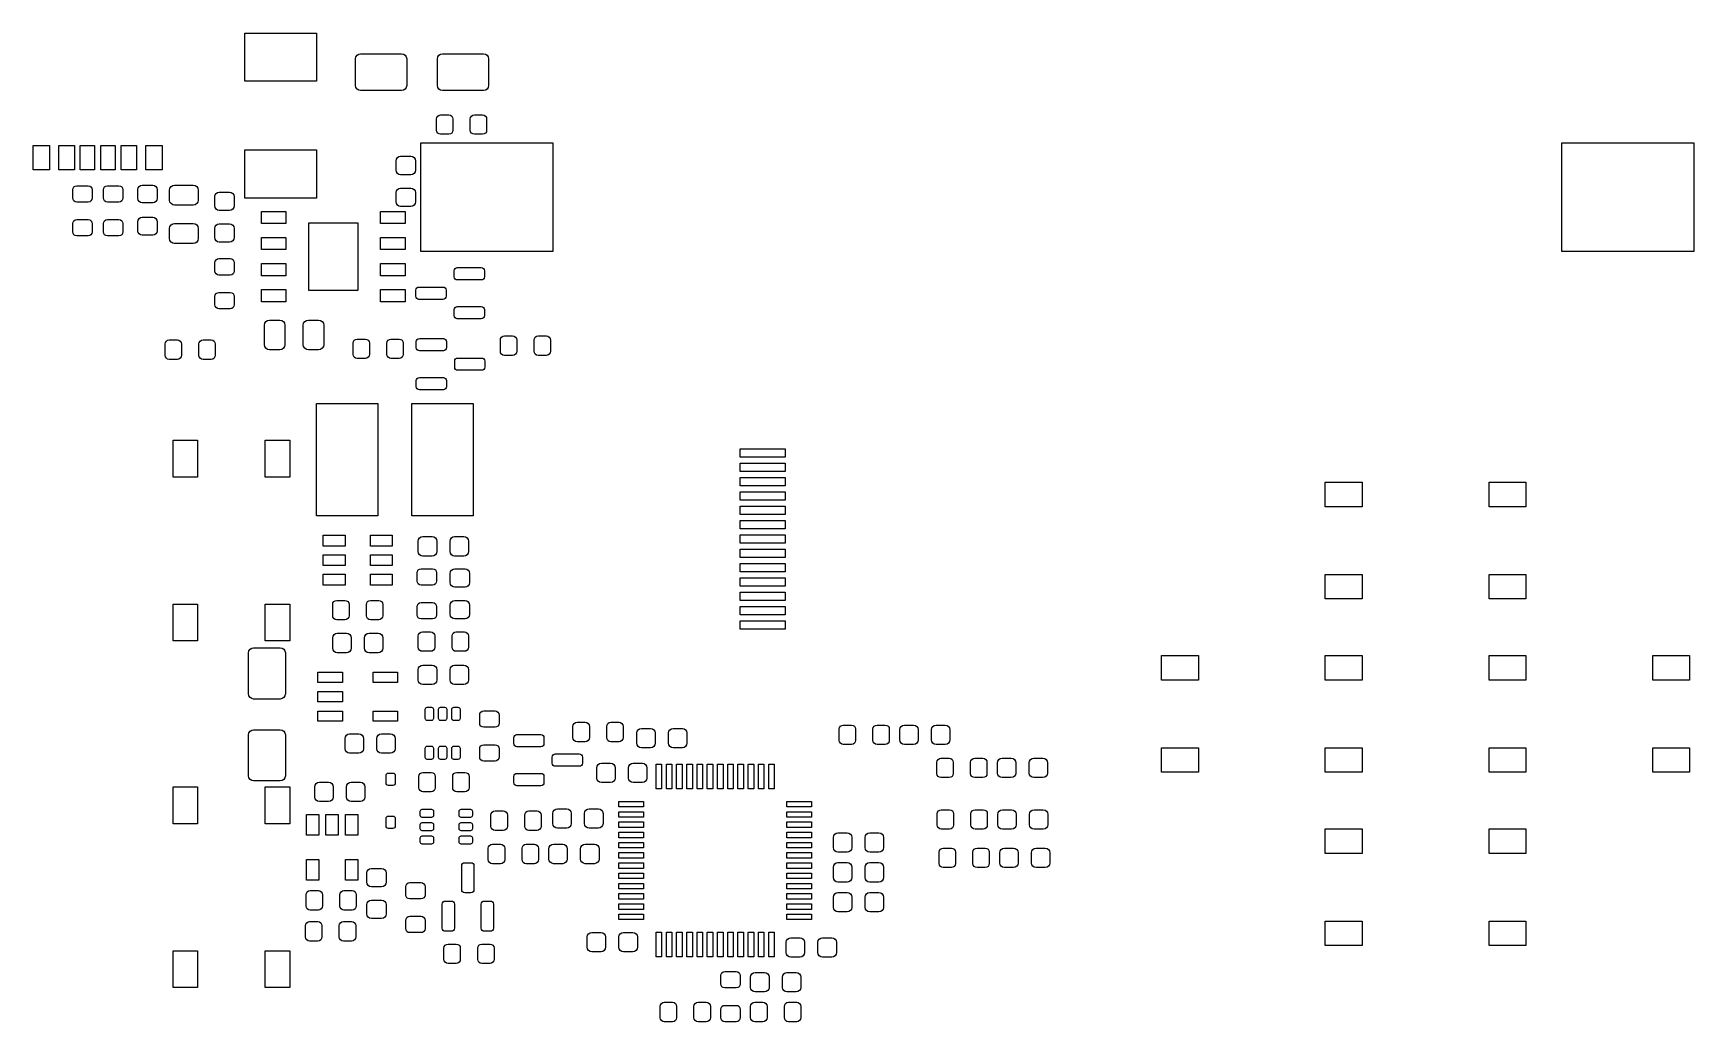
# Model space of a CAD drawing. Extents: x 138.9 to 220.1, y -130.4 to -82.1.
import ezdxf

# ---------------------------------------------------------------- set-up
doc = ezdxf.new("R2010")
doc.units = 0
doc.layers.add('BLACK', color=7, linetype='CONTINUOUS')

msp = doc.modelspace()

# ---------------------------------------------------------------- linework, layer by layer
at = {"layer": 'BLACK', "linetype": 'CONTINUOUS'}
for p, q in [((149.268909, -84.482494), (149.268909, -82.132494)), ((149.268909, -82.132494), (152.768909, -82.132494)), ((152.768909, -82.132494), (152.768909, -84.482494)), ((154.67158, -83.38631), (154.69061, -83.290639)), ((154.67158, -84.68631), (154.67158, -83.38631)), ((154.69061, -83.290639), (154.744803, -83.209533)), ((154.744803, -83.209533), (154.825909, -83.15534)), ((154.825909, -83.15534), (154.92158, -83.13631)), ((154.92158, -83.13631), (156.92158, -83.13631)), ((156.92158, -83.13631), (157.017251, -83.15534)), ((157.017251, -83.15534), (157.098357, -83.209533)), ((157.098357, -83.209533), (157.15255, -83.290639)), ((157.15255, -83.290639), (157.17158, -83.38631)), ((157.17158, -83.38631), (157.17158, -84.68631)), ((158.67158, -83.38631), (158.69061, -83.290639)), ((158.67158, -84.68631), (158.67158, -83.38631)), ((158.69061, -83.290639), (158.744803, -83.209533)), ((158.744803, -83.209533), (158.825909, -83.15534)), ((158.825909, -83.15534), (158.92158, -83.13631)), ((158.92158, -83.13631), (160.92158, -83.13631)), ((160.92158, -83.13631), (161.017251, -83.15534)), ((161.017251, -83.15534), (161.098357, -83.209533)), ((161.098357, -83.209533), (161.15255, -83.290639)), ((161.15255, -83.290639), (161.17158, -83.38631)), ((161.17158, -83.38631), (161.17158, -84.68631)), ((152.768909, -84.482494), (149.268909, -84.482494)), ((154.69061, -84.781981), (154.67158, -84.68631)), ((154.744803, -84.863087), (154.69061, -84.781981)), ((154.825909, -84.91728), (154.744803, -84.863087)), ((154.92158, -84.93631), (154.825909, -84.91728)), ((156.92158, -84.93631), (154.92158, -84.93631)), ((157.017251, -84.91728), (156.92158, -84.93631)), ((157.098357, -84.863087), (157.017251, -84.91728)), ((157.15255, -84.781981), (157.098357, -84.863087)), ((157.17158, -84.68631), (157.15255, -84.781981)), ((158.69061, -84.781981), (158.67158, -84.68631)), ((158.744803, -84.863087), (158.69061, -84.781981)), ((158.825909, -84.91728), (158.744803, -84.863087)), ((158.92158, -84.93631), (158.825909, -84.91728)), ((160.92158, -84.93631), (158.92158, -84.93631)), ((161.017251, -84.91728), (160.92158, -84.93631)), ((161.098357, -84.863087), (161.017251, -84.91728)), ((161.15255, -84.781981), (161.098357, -84.863087)), ((161.17158, -84.68631), (161.15255, -84.781981)), ((158.62803, -86.318369), (158.643254, -86.241832)), ((158.62803, -86.868369), (158.62803, -86.318369)), ((158.643254, -86.241832), (158.686609, -86.176948)), ((158.686609, -86.176948), (158.751493, -86.133593)), ((158.751493, -86.133593), (158.82803, -86.118369)), ((158.82803, -86.118369), (159.22803, -86.118369)), ((159.22803, -86.118369), (159.304567, -86.133593)), ((159.304567, -86.133593), (159.369451, -86.176948)), ((159.369451, -86.176948), (159.412806, -86.241832)), ((159.412806, -86.241832), (159.42803, -86.318369)), ((159.42803, -86.318369), (159.42803, -86.868369)), ((160.27803, -86.318369), (160.293254, -86.241832)), ((160.27803, -86.868369), (160.27803, -86.318369)), ((160.293254, -86.241832), (160.336609, -86.176948)), ((160.336609, -86.176948), (160.401493, -86.133593)), ((160.401493, -86.133593), (160.47803, -86.118369)), ((160.47803, -86.118369), (160.87803, -86.118369)), ((160.87803, -86.118369), (160.954567, -86.133593)), ((160.954567, -86.133593), (161.019451, -86.176948)), ((161.019451, -86.176948), (161.062806, -86.241832)), ((161.062806, -86.241832), (161.07803, -86.318369)), ((161.07803, -86.318369), (161.07803, -86.868369)), ((138.924466, -88.81), (138.924466, -87.61)), ((138.924466, -87.61), (139.724466, -87.61)), ((139.724466, -87.61), (139.724466, -88.81)), ((140.174466, -88.81), (140.174466, -87.61)), ((140.174466, -87.61), (140.934466, -87.61)), ((140.934466, -87.61), (140.934466, -88.81)), ((141.224466, -88.81), (141.224466, -87.61)), ((141.224466, -87.61), (141.924466, -87.61)), ((141.924466, -87.61), (141.924466, -88.81)), ((142.224466, -88.81), (142.224466, -87.61)), ((142.224466, -87.61), (142.924466, -87.61)), ((142.924466, -87.61), (142.924466, -88.81)), ((143.214466, -88.81), (143.214466, -87.61)), ((143.214466, -87.61), (143.974466, -87.61)), ((143.974466, -87.61), (143.974466, -88.81)), ((144.424466, -88.81), (144.424466, -87.61)), ((144.424466, -87.61), (145.224466, -87.61)), ((145.224466, -87.61), (145.224466, -88.81)), ((157.862776, -92.79015), (157.862776, -87.49015)), ((157.862776, -87.49015), (164.312776, -87.49015)), ((158.643254, -86.944906), (158.62803, -86.868369)), ((158.686609, -87.00979), (158.643254, -86.944906)), ((158.751493, -87.053145), (158.686609, -87.00979)), ((158.82803, -87.068369), (158.751493, -87.053145)), ((159.22803, -87.068369), (158.82803, -87.068369)), ((159.304567, -87.053145), (159.22803, -87.068369)), ((159.369451, -87.00979), (159.304567, -87.053145)), ((159.412806, -86.944906), (159.369451, -87.00979)), ((159.42803, -86.868369), (159.412806, -86.944906)), ((160.293254, -86.944906), (160.27803, -86.868369)), ((160.336609, -87.00979), (160.293254, -86.944906)), ((160.401493, -87.053145), (160.336609, -87.00979)), ((160.47803, -87.068369), (160.401493, -87.053145)), ((160.87803, -87.068369), (160.47803, -87.068369)), ((160.954567, -87.053145), (160.87803, -87.068369)), ((161.019451, -87.00979), (160.954567, -87.053145)), ((161.062806, -86.944906), (161.019451, -87.00979)), ((161.07803, -86.868369), (161.062806, -86.944906)), ((164.312776, -87.49015), (164.312776, -92.79015)), ((213.602776, -92.79015), (213.602776, -87.49015)), ((213.602776, -87.49015), (220.052776, -87.49015)), ((220.052776, -87.49015), (220.052776, -92.79015)), ((149.268909, -90.182494), (149.268909, -87.832494)), ((149.268909, -87.832494), (152.768909, -87.832494)), ((152.768909, -87.832494), (152.768909, -90.182494)), ((156.649998, -88.369361), (156.667125, -88.283257)), ((156.649998, -88.819361), (156.649998, -88.369361)), ((156.667125, -88.283257), (156.715899, -88.210262)), ((156.715899, -88.210262), (156.788894, -88.161488)), ((156.788894, -88.161488), (156.874998, -88.144361)), ((156.874998, -88.144361), (157.374998, -88.144361)), ((157.374998, -88.144361), (157.461102, -88.161488)), ((157.461102, -88.161488), (157.534097, -88.210262)), ((157.534097, -88.210262), (157.582871, -88.283257)), ((157.582871, -88.283257), (157.599998, -88.369361)), ((157.599998, -88.369361), (157.599998, -88.819361)), ((139.724466, -88.81), (138.924466, -88.81)), ((140.934466, -88.81), (140.174466, -88.81)), ((141.924466, -88.81), (141.224466, -88.81)), ((142.924466, -88.81), (142.224466, -88.81)), ((143.974466, -88.81), (143.214466, -88.81)), ((145.224466, -88.81), (144.424466, -88.81)), ((156.667125, -88.905465), (156.649998, -88.819361)), ((156.715899, -88.97846), (156.667125, -88.905465)), ((156.788894, -89.027234), (156.715899, -88.97846)), ((156.874998, -89.044361), (156.788894, -89.027234)), ((157.374998, -89.044361), (156.874998, -89.044361)), ((157.461102, -89.027234), (157.374998, -89.044361)), ((157.534097, -88.97846), (157.461102, -89.027234)), ((157.582871, -88.905465), (157.534097, -88.97846)), ((157.599998, -88.819361), (157.582871, -88.905465)), ((140.856133, -89.780534), (140.871357, -89.703997)), ((140.856133, -90.180534), (140.856133, -89.780534)), ((140.871357, -89.703997), (140.914712, -89.639113)), ((140.914712, -89.639113), (140.979596, -89.595758)), ((140.979596, -89.595758), (141.056133, -89.580534)), ((141.056133, -89.580534), (141.606133, -89.580534)), ((141.606133, -89.580534), (141.68267, -89.595758)), ((141.68267, -89.595758), (141.747554, -89.639113)), ((141.747554, -89.639113), (141.790909, -89.703997)), ((141.790909, -89.703997), (141.806133, -89.780534)), ((141.806133, -89.780534), (141.806133, -90.180534)), ((142.356133, -89.780534), (142.371357, -89.703997)), ((142.356133, -90.180534), (142.356133, -89.780534)), ((142.371357, -89.703997), (142.414712, -89.639113)), ((142.414712, -89.639113), (142.479596, -89.595758)), ((142.479596, -89.595758), (142.556133, -89.580534)), ((142.556133, -89.580534), (143.106133, -89.580534)), ((143.106133, -89.580534), (143.18267, -89.595758)), ((143.18267, -89.595758), (143.247554, -89.639113)), ((143.247554, -89.639113), (143.290909, -89.703997)), ((143.290909, -89.703997), (143.306133, -89.780534)), ((143.306133, -89.780534), (143.306133, -90.180534)), ((144.032305, -89.767385), (144.048956, -89.683673)), ((144.032305, -90.204885), (144.032305, -89.767385)), ((144.048956, -89.683673), (144.096375, -89.612705)), ((144.096375, -89.612705), (144.167343, -89.565286)), ((144.167343, -89.565286), (144.251055, -89.548635)), ((144.251055, -89.548635), (144.763555, -89.548635)), ((144.763555, -89.548635), (144.847267, -89.565286)), ((144.847267, -89.565286), (144.918235, -89.612705)), ((144.918235, -89.612705), (144.965654, -89.683673)), ((144.965654, -89.683673), (144.982305, -89.767385)), ((144.982305, -89.767385), (144.982305, -90.204885)), ((145.587603, -89.796531), (145.606157, -89.703252)), ((145.587603, -90.284031), (145.587603, -89.796531)), ((145.606157, -89.703252), (145.658996, -89.624174)), ((145.658996, -89.624174), (145.738074, -89.571335)), ((145.738074, -89.571335), (145.831353, -89.552781)), ((145.831353, -89.552781), (146.743853, -89.552781)), ((146.743853, -89.552781), (146.837132, -89.571335)), ((146.837132, -89.571335), (146.91621, -89.624174)), ((146.91621, -89.624174), (146.969049, -89.703252)), ((146.969049, -89.703252), (146.987603, -89.796531)), ((146.987603, -89.796531), (146.987603, -90.284031)), ((147.790612, -90.113172), (147.807739, -90.027068)), ((147.807739, -90.027068), (147.856513, -89.954073)), ((147.856513, -89.954073), (147.929508, -89.905299)), ((147.929508, -89.905299), (148.015612, -89.888172)), ((148.015612, -89.888172), (148.515612, -89.888172)), ((148.515612, -89.888172), (148.601716, -89.905299)), ((148.601716, -89.905299), (148.674711, -89.954073)), ((148.674711, -89.954073), (148.723485, -90.027068)), ((148.723485, -90.027068), (148.740612, -90.113172)), ((156.649998, -89.919361), (156.667125, -89.833257)), ((156.649998, -90.369361), (156.649998, -89.919361)), ((156.667125, -89.833257), (156.715899, -89.760262)), ((156.715899, -89.760262), (156.788894, -89.711488)), ((156.788894, -89.711488), (156.874998, -89.694361)), ((156.874998, -89.694361), (157.374998, -89.694361)), ((157.374998, -89.694361), (157.461102, -89.711488)), ((157.461102, -89.711488), (157.534097, -89.760262)), ((157.534097, -89.760262), (157.582871, -89.833257)), ((157.582871, -89.833257), (157.599998, -89.919361)), ((157.599998, -89.919361), (157.599998, -90.369361)), ((140.871357, -90.257071), (140.856133, -90.180534)), ((140.914712, -90.321955), (140.871357, -90.257071)), ((140.979596, -90.36531), (140.914712, -90.321955)), ((141.056133, -90.380534), (140.979596, -90.36531)), ((141.606133, -90.380534), (141.056133, -90.380534)), ((141.68267, -90.36531), (141.606133, -90.380534)), ((141.747554, -90.321955), (141.68267, -90.36531)), ((141.790909, -90.257071), (141.747554, -90.321955)), ((141.806133, -90.180534), (141.790909, -90.257071)), ((142.371357, -90.257071), (142.356133, -90.180534)), ((142.414712, -90.321955), (142.371357, -90.257071)), ((142.479596, -90.36531), (142.414712, -90.321955)), ((142.556133, -90.380534), (142.479596, -90.36531)), ((143.106133, -90.380534), (142.556133, -90.380534)), ((143.18267, -90.36531), (143.106133, -90.380534)), ((143.247554, -90.321955), (143.18267, -90.36531)), ((143.290909, -90.257071), (143.247554, -90.321955)), ((143.306133, -90.180534), (143.290909, -90.257071)), ((144.048956, -90.288597), (144.032305, -90.204885)), ((144.096375, -90.359565), (144.048956, -90.288597)), ((144.167343, -90.406984), (144.096375, -90.359565)), ((144.251055, -90.423635), (144.167343, -90.406984)), ((144.763555, -90.423635), (144.251055, -90.423635)), ((144.847267, -90.406984), (144.763555, -90.423635)), ((144.918235, -90.359565), (144.847267, -90.406984)), ((144.965654, -90.288597), (144.918235, -90.359565)), ((144.982305, -90.204885), (144.965654, -90.288597)), ((145.606157, -90.37731), (145.587603, -90.284031)), ((145.658996, -90.456388), (145.606157, -90.37731)), ((145.738074, -90.509227), (145.658996, -90.456388)), ((145.831353, -90.527781), (145.738074, -90.509227)), ((146.743853, -90.527781), (145.831353, -90.527781)), ((146.837132, -90.509227), (146.743853, -90.527781)), ((146.91621, -90.456388), (146.837132, -90.509227)), ((146.969049, -90.37731), (146.91621, -90.456388)), ((146.987603, -90.284031), (146.969049, -90.37731)), ((147.790612, -90.563172), (147.790612, -90.113172)), ((147.807739, -90.649276), (147.790612, -90.563172)), ((147.856513, -90.722271), (147.807739, -90.649276)), ((147.929508, -90.771045), (147.856513, -90.722271)), ((148.015612, -90.788172), (147.929508, -90.771045)), ((148.515612, -90.788172), (148.015612, -90.788172)), ((148.601716, -90.771045), (148.515612, -90.788172)), ((148.674711, -90.722271), (148.601716, -90.771045)), ((148.723485, -90.649276), (148.674711, -90.722271)), ((148.740612, -90.563172), (148.723485, -90.649276)), ((148.740612, -90.113172), (148.740612, -90.563172)), ((152.768909, -90.182494), (149.268909, -90.182494)), ((150.073169, -91.432776), (150.073169, -90.832776)), ((150.073169, -90.832776), (151.273169, -90.832776)), ((151.273169, -90.832776), (151.273169, -91.432776)), ((155.893169, -91.432776), (155.893169, -90.832776)), ((155.893169, -90.832776), (157.093169, -90.832776)), ((156.667125, -90.455465), (156.649998, -90.369361)), ((156.715899, -90.52846), (156.667125, -90.455465)), ((156.788894, -90.577234), (156.715899, -90.52846)), ((156.874998, -90.594361), (156.788894, -90.577234)), ((157.374998, -90.594361), (156.874998, -90.594361)), ((157.093169, -90.832776), (157.093169, -91.432776)), ((157.461102, -90.577234), (157.374998, -90.594361)), ((157.534097, -90.52846), (157.461102, -90.577234)), ((157.582871, -90.455465), (157.534097, -90.52846)), ((157.599998, -90.369361), (157.582871, -90.455465)), ((140.856133, -91.430534), (140.871357, -91.353997)), ((140.856133, -91.830534), (140.856133, -91.430534)), ((140.871357, -91.353997), (140.914712, -91.289113)), ((140.914712, -91.289113), (140.979596, -91.245758)), ((140.979596, -91.245758), (141.056133, -91.230534)), ((141.056133, -91.230534), (141.606133, -91.230534)), ((141.606133, -91.230534), (141.68267, -91.245758)), ((141.68267, -91.245758), (141.747554, -91.289113)), ((141.747554, -91.289113), (141.790909, -91.353997)), ((141.790909, -91.353997), (141.806133, -91.430534)), ((141.806133, -91.430534), (141.806133, -91.830534)), ((142.356133, -91.430534), (142.371357, -91.353997)), ((142.356133, -91.830534), (142.356133, -91.430534)), ((142.371357, -91.353997), (142.414712, -91.289113)), ((142.414712, -91.289113), (142.479596, -91.245758)), ((142.479596, -91.245758), (142.556133, -91.230534)), ((142.556133, -91.230534), (143.106133, -91.230534)), ((143.106133, -91.230534), (143.18267, -91.245758)), ((143.18267, -91.245758), (143.247554, -91.289113)), ((143.247554, -91.289113), (143.290909, -91.353997)), ((143.290909, -91.353997), (143.306133, -91.430534)), ((143.306133, -91.430534), (143.306133, -91.830534)), ((144.032305, -91.342385), (144.048956, -91.258673)), ((144.032305, -91.779885), (144.032305, -91.342385)), ((144.048956, -91.258673), (144.096375, -91.187705)), ((144.096375, -91.187705), (144.167343, -91.140286)), ((144.167343, -91.140286), (144.251055, -91.123635)), ((144.251055, -91.123635), (144.763555, -91.123635)), ((144.763555, -91.123635), (144.847267, -91.140286)), ((144.847267, -91.140286), (144.918235, -91.187705)), ((144.918235, -91.187705), (144.965654, -91.258673)), ((144.965654, -91.258673), (144.982305, -91.342385)), ((144.982305, -91.342385), (144.982305, -91.779885)), ((145.587603, -91.671531), (145.606157, -91.578252)), ((145.587603, -92.159031), (145.587603, -91.671531)), ((145.606157, -91.578252), (145.658996, -91.499174)), ((145.658996, -91.499174), (145.738074, -91.446335)), ((145.738074, -91.446335), (145.831353, -91.427781)), ((145.831353, -91.427781), (146.743853, -91.427781)), ((146.743853, -91.427781), (146.837132, -91.446335)), ((146.837132, -91.446335), (146.91621, -91.499174)), ((146.91621, -91.499174), (146.969049, -91.578252)), ((146.969049, -91.578252), (146.987603, -91.671531)), ((146.987603, -91.671531), (146.987603, -92.159031)), ((147.790612, -91.663172), (147.807739, -91.577068)), ((147.790612, -92.113172), (147.790612, -91.663172)), ((147.807739, -91.577068), (147.856513, -91.504073)), ((147.856513, -91.504073), (147.929508, -91.455299)), ((147.929508, -91.455299), (148.015612, -91.438172)), ((148.015612, -91.438172), (148.515612, -91.438172)), ((148.515612, -91.438172), (148.601716, -91.455299)), ((148.601716, -91.455299), (148.674711, -91.504073)), ((148.674711, -91.504073), (148.723485, -91.577068)), ((148.723485, -91.577068), (148.740612, -91.663172)), ((148.740612, -91.663172), (148.740612, -92.113172)), ((151.273169, -91.432776), (150.073169, -91.432776)), ((152.383169, -94.692776), (152.383169, -91.392776)), ((152.383169, -91.392776), (154.783169, -91.392776)), ((154.783169, -91.392776), (154.783169, -94.692776)), ((157.093169, -91.432776), (155.893169, -91.432776)), ((140.871357, -91.907071), (140.856133, -91.830534)), ((140.914712, -91.971955), (140.871357, -91.907071)), ((140.979596, -92.01531), (140.914712, -91.971955)), ((141.056133, -92.030534), (140.979596, -92.01531)), ((141.606133, -92.030534), (141.056133, -92.030534)), ((141.68267, -92.01531), (141.606133, -92.030534)), ((141.747554, -91.971955), (141.68267, -92.01531)), ((141.790909, -91.907071), (141.747554, -91.971955)), ((141.806133, -91.830534), (141.790909, -91.907071)), ((142.371357, -91.907071), (142.356133, -91.830534)), ((142.414712, -91.971955), (142.371357, -91.907071)), ((142.479596, -92.01531), (142.414712, -91.971955)), ((142.556133, -92.030534), (142.479596, -92.01531)), ((143.106133, -92.030534), (142.556133, -92.030534)), ((143.18267, -92.01531), (143.106133, -92.030534)), ((143.247554, -91.971955), (143.18267, -92.01531)), ((143.290909, -91.907071), (143.247554, -91.971955)), ((143.306133, -91.830534), (143.290909, -91.907071)), ((144.048956, -91.863597), (144.032305, -91.779885)), ((144.096375, -91.934565), (144.048956, -91.863597)), ((144.167343, -91.981984), (144.096375, -91.934565)), ((144.251055, -91.998635), (144.167343, -91.981984)), ((144.763555, -91.998635), (144.251055, -91.998635)), ((144.847267, -91.981984), (144.763555, -91.998635)), ((144.918235, -91.934565), (144.847267, -91.981984)), ((144.965654, -91.863597), (144.918235, -91.934565)), ((144.982305, -91.779885), (144.965654, -91.863597)), ((145.606157, -92.25231), (145.587603, -92.159031)), ((145.658996, -92.331388), (145.606157, -92.25231)), ((145.738074, -92.384227), (145.658996, -92.331388)), ((145.831353, -92.402781), (145.738074, -92.384227)), ((146.743853, -92.402781), (145.831353, -92.402781)), ((146.837132, -92.384227), (146.743853, -92.402781)), ((146.91621, -92.331388), (146.837132, -92.384227)), ((146.969049, -92.25231), (146.91621, -92.331388)), ((146.987603, -92.159031), (146.969049, -92.25231)), ((147.807739, -92.199276), (147.790612, -92.113172)), ((147.856513, -92.272271), (147.807739, -92.199276)), ((147.929508, -92.321045), (147.856513, -92.272271)), ((148.015612, -92.338172), (147.929508, -92.321045)), ((148.515612, -92.338172), (148.015612, -92.338172)), ((148.601716, -92.321045), (148.515612, -92.338172)), ((148.674711, -92.272271), (148.601716, -92.321045)), ((148.723485, -92.199276), (148.674711, -92.272271)), ((148.740612, -92.113172), (148.723485, -92.199276)), ((150.073169, -92.702776), (150.073169, -92.102776)), ((150.073169, -92.102776), (151.273169, -92.102776)), ((151.273169, -92.102776), (151.273169, -92.702776)), ((155.893169, -92.702776), (155.893169, -92.102776)), ((155.893169, -92.102776), (157.093169, -92.102776)), ((157.093169, -92.102776), (157.093169, -92.702776)), ((147.797523, -93.343316), (147.812747, -93.266779)), ((147.812747, -93.266779), (147.856102, -93.201895)), ((147.856102, -93.201895), (147.920986, -93.15854)), ((147.920986, -93.15854), (147.997523, -93.143316)), ((147.997523, -93.143316), (148.547523, -93.143316)), ((148.547523, -93.143316), (148.62406, -93.15854)), ((148.62406, -93.15854), (148.688944, -93.201895)), ((148.688944, -93.201895), (148.732299, -93.266779)), ((148.732299, -93.266779), (148.747523, -93.343316)), ((151.273169, -92.702776), (150.073169, -92.702776)), ((157.093169, -92.702776), (155.893169, -92.702776)), ((164.312776, -92.79015), (157.862776, -92.79015)), ((220.052776, -92.79015), (213.602776, -92.79015)), ((147.797523, -93.743316), (147.797523, -93.343316)), ((147.812747, -93.819853), (147.797523, -93.743316)), ((147.856102, -93.884737), (147.812747, -93.819853)), ((147.920986, -93.928092), (147.856102, -93.884737)), ((147.997523, -93.943316), (147.920986, -93.928092)), ((148.547523, -93.943316), (147.997523, -93.943316)), ((148.62406, -93.928092), (148.547523, -93.943316)), ((148.688944, -93.884737), (148.62406, -93.928092)), ((148.732299, -93.819853), (148.688944, -93.884737)), ((148.747523, -93.743316), (148.732299, -93.819853)), ((148.747523, -93.343316), (148.747523, -93.743316)), ((150.073169, -93.982776), (150.073169, -93.382776)), ((150.073169, -93.382776), (151.273169, -93.382776)), ((151.273169, -93.982776), (150.073169, -93.982776)), ((151.273169, -93.382776), (151.273169, -93.982776)), ((155.893169, -93.982776), (155.893169, -93.382776)), ((155.893169, -93.382776), (157.093169, -93.382776)), ((157.093169, -93.982776), (155.893169, -93.982776)), ((157.093169, -93.382776), (157.093169, -93.982776)), ((159.491735, -93.731538), (159.503153, -93.674135)), ((159.491735, -94.031538), (159.491735, -93.731538)), ((159.503153, -94.088941), (159.491735, -94.031538)), ((159.503153, -93.674135), (159.535669, -93.625472)), ((159.535669, -94.137604), (159.503153, -94.088941)), ((159.535669, -93.625472), (159.584332, -93.592956)), ((159.584332, -93.592956), (159.641735, -93.581538)), ((159.641735, -93.581538), (160.816735, -93.581538)), ((160.816735, -93.581538), (160.874138, -93.592956)), ((160.874138, -93.592956), (160.922801, -93.625472)), ((160.922801, -93.625472), (160.955317, -93.674135)), ((160.955317, -94.088941), (160.922801, -94.137604)), ((160.955317, -93.674135), (160.966735, -93.731538)), ((160.966735, -94.031538), (160.955317, -94.088941)), ((160.966735, -93.731538), (160.966735, -94.031538)), ((147.797523, -94.993316), (147.812747, -94.916779)), ((147.812747, -94.916779), (147.856102, -94.851895)), ((147.856102, -94.851895), (147.920986, -94.80854)), ((147.920986, -94.80854), (147.997523, -94.793316)), ((147.997523, -94.793316), (148.547523, -94.793316)), ((148.547523, -94.793316), (148.62406, -94.80854)), ((148.62406, -94.80854), (148.688944, -94.851895)), ((148.688944, -94.851895), (148.732299, -94.916779)), ((148.732299, -94.916779), (148.747523, -94.993316)), ((150.073169, -95.252776), (150.073169, -94.652776)), ((150.073169, -94.652776), (151.273169, -94.652776)), ((151.273169, -94.652776), (151.273169, -95.252776)), ((154.783169, -94.692776), (152.383169, -94.692776)), ((155.893169, -95.252776), (155.893169, -94.652776)), ((155.893169, -94.652776), (157.093169, -94.652776)), ((157.093169, -94.652776), (157.093169, -95.252776)), ((157.616735, -94.681538), (157.628153, -94.624135)), ((157.616735, -94.981538), (157.616735, -94.681538)), ((157.628153, -94.624135), (157.660669, -94.575472)), ((157.660669, -94.575472), (157.709332, -94.542956)), ((157.709332, -94.542956), (157.766735, -94.531538)), ((157.766735, -94.531538), (158.941735, -94.531538)), ((158.941735, -94.531538), (158.999138, -94.542956)), ((158.999138, -94.542956), (159.047801, -94.575472)), ((159.047801, -94.575472), (159.080317, -94.624135)), ((159.080317, -94.624135), (159.091735, -94.681538)), ((159.091735, -94.681538), (159.091735, -94.981538)), ((159.584332, -94.17012), (159.535669, -94.137604)), ((159.641735, -94.181538), (159.584332, -94.17012)), ((160.816735, -94.181538), (159.641735, -94.181538)), ((160.874138, -94.17012), (160.816735, -94.181538)), ((160.922801, -94.137604), (160.874138, -94.17012)), ((147.797523, -95.393316), (147.797523, -94.993316)), ((147.812747, -95.469853), (147.797523, -95.393316)), ((147.856102, -95.534737), (147.812747, -95.469853)), ((147.920986, -95.578092), (147.856102, -95.534737)), ((147.997523, -95.593316), (147.920986, -95.578092)), ((148.547523, -95.593316), (147.997523, -95.593316)), ((148.62406, -95.578092), (148.547523, -95.593316)), ((148.688944, -95.534737), (148.62406, -95.578092)), ((148.732299, -95.469853), (148.688944, -95.534737)), ((148.747523, -95.393316), (148.732299, -95.469853)), ((148.747523, -94.993316), (148.747523, -95.393316)), ((151.273169, -95.252776), (150.073169, -95.252776)), ((157.093169, -95.252776), (155.893169, -95.252776)), ((157.628153, -95.038941), (157.616735, -94.981538)), ((157.660669, -95.087604), (157.628153, -95.038941)), ((157.709332, -95.12012), (157.660669, -95.087604)), ((157.766735, -95.131538), (157.709332, -95.12012)), ((158.941735, -95.131538), (157.766735, -95.131538)), ((158.999138, -95.12012), (158.941735, -95.131538)), ((159.047801, -95.087604), (158.999138, -95.12012)), ((159.080317, -95.038941), (159.047801, -95.087604)), ((159.091735, -94.981538), (159.080317, -95.038941)), ((159.491735, -95.631538), (159.503153, -95.574135)), ((159.491735, -95.931538), (159.491735, -95.631538)), ((159.503153, -95.574135), (159.535669, -95.525472)), ((159.535669, -95.525472), (159.584332, -95.492956)), ((159.584332, -95.492956), (159.641735, -95.481538)), ((159.641735, -95.481538), (160.816735, -95.481538)), ((160.816735, -95.481538), (160.874138, -95.492956)), ((160.874138, -95.492956), (160.922801, -95.525472)), ((160.922801, -95.525472), (160.955317, -95.574135)), ((160.955317, -95.574135), (160.966735, -95.631538)), ((160.966735, -95.631538), (160.966735, -95.931538)), ((150.218124, -96.395191), (150.237154, -96.29952)), ((150.218124, -97.345191), (150.218124, -96.395191)), ((150.237154, -96.29952), (150.291347, -96.218414)), ((150.291347, -96.218414), (150.372453, -96.164221)), ((150.372453, -96.164221), (150.468124, -96.145191)), ((150.468124, -96.145191), (150.968124, -96.145191)), ((150.968124, -96.145191), (151.063795, -96.164221)), ((151.063795, -96.164221), (151.144901, -96.218414)), ((151.144901, -96.218414), (151.199094, -96.29952)), ((151.199094, -96.29952), (151.218124, -96.395191)), ((151.218124, -96.395191), (151.218124, -97.345191)), ((152.118124, -96.395191), (152.137154, -96.29952)), ((152.118124, -97.345191), (152.118124, -96.395191)), ((152.137154, -96.29952), (152.191347, -96.218414)), ((152.191347, -96.218414), (152.272453, -96.164221)), ((152.272453, -96.164221), (152.368124, -96.145191)), ((152.368124, -96.145191), (152.868124, -96.145191)), ((152.868124, -96.145191), (152.963795, -96.164221)), ((152.963795, -96.164221), (153.044901, -96.218414)), ((153.044901, -96.218414), (153.099094, -96.29952)), ((153.099094, -96.29952), (153.118124, -96.395191)), ((153.118124, -96.395191), (153.118124, -97.345191)), ((159.503153, -95.988941), (159.491735, -95.931538)), ((159.535669, -96.037604), (159.503153, -95.988941)), ((159.584332, -96.07012), (159.535669, -96.037604)), ((159.641735, -96.081538), (159.584332, -96.07012)), ((160.816735, -96.081538), (159.641735, -96.081538)), ((160.874138, -96.07012), (160.816735, -96.081538)), ((160.922801, -96.037604), (160.874138, -96.07012)), ((160.955317, -95.988941), (160.922801, -96.037604)), ((160.966735, -95.931538), (160.955317, -95.988941)), ((145.369655, -97.312083), (145.384879, -97.235546)), ((145.369655, -97.862083), (145.369655, -97.312083)), ((145.384879, -97.235546), (145.428234, -97.170662)), ((145.428234, -97.170662), (145.493118, -97.127307)), ((145.493118, -97.127307), (145.569655, -97.112083)), ((145.569655, -97.112083), (145.969655, -97.112083)), ((145.969655, -97.112083), (146.046192, -97.127307)), ((146.046192, -97.127307), (146.111076, -97.170662)), ((146.111076, -97.170662), (146.154431, -97.235546)), ((146.154431, -97.235546), (146.169655, -97.312083)), ((146.169655, -97.312083), (146.169655, -97.862083)), ((147.019655, -97.312083), (147.034879, -97.235546)), ((147.019655, -97.862083), (147.019655, -97.312083)), ((147.034879, -97.235546), (147.078234, -97.170662)), ((147.078234, -97.170662), (147.143118, -97.127307)), ((147.143118, -97.127307), (147.219655, -97.112083)), ((147.219655, -97.112083), (147.619655, -97.112083)), ((147.619655, -97.112083), (147.696192, -97.127307)), ((147.696192, -97.127307), (147.761076, -97.170662)), ((147.761076, -97.170662), (147.804431, -97.235546)), ((147.804431, -97.235546), (147.819655, -97.312083)), ((147.819655, -97.312083), (147.819655, -97.862083)), ((150.237154, -97.440862), (150.218124, -97.345191)), ((151.218124, -97.345191), (151.199094, -97.440862)), ((152.137154, -97.440862), (152.118124, -97.345191)), ((153.118124, -97.345191), (153.099094, -97.440862)), ((154.551572, -97.271454), (154.566796, -97.194917)), ((154.551572, -97.821454), (154.551572, -97.271454)), ((154.566796, -97.194917), (154.610151, -97.130033)), ((154.610151, -97.130033), (154.675035, -97.086678)), ((154.675035, -97.086678), (154.751572, -97.071454)), ((154.751572, -97.071454), (155.151572, -97.071454)), ((155.151572, -97.071454), (155.228109, -97.086678)), ((155.228109, -97.086678), (155.292993, -97.130033)), ((155.292993, -97.130033), (155.336348, -97.194917)), ((155.336348, -97.194917), (155.351572, -97.271454)), ((155.351572, -97.271454), (155.351572, -97.821454)), ((156.201572, -97.271454), (156.216796, -97.194917)), ((156.201572, -97.821454), (156.201572, -97.271454)), ((156.216796, -97.194917), (156.260151, -97.130033)), ((156.260151, -97.130033), (156.325035, -97.086678)), ((156.325035, -97.086678), (156.401572, -97.071454)), ((156.401572, -97.071454), (156.801572, -97.071454)), ((156.801572, -97.071454), (156.878109, -97.086678)), ((156.878109, -97.086678), (156.942993, -97.130033)), ((156.942993, -97.130033), (156.986348, -97.194917)), ((156.986348, -97.194917), (157.001572, -97.271454)), ((157.001572, -97.271454), (157.001572, -97.821454)), ((157.641651, -97.196136), (157.653069, -97.138733)), ((157.641651, -97.496136), (157.641651, -97.196136)), ((157.653069, -97.138733), (157.685585, -97.09007)), ((157.685585, -97.09007), (157.734248, -97.057554)), ((157.734248, -97.057554), (157.791651, -97.046136)), ((157.791651, -97.046136), (158.966651, -97.046136)), ((158.966651, -97.046136), (159.024054, -97.057554)), ((159.024054, -97.057554), (159.072717, -97.09007)), ((159.072717, -97.09007), (159.105233, -97.138733)), ((159.105233, -97.138733), (159.116651, -97.196136)), ((159.116651, -97.196136), (159.116651, -97.496136)), ((161.74667, -97.119465), (161.761894, -97.042928)), ((161.74667, -97.669465), (161.74667, -97.119465)), ((161.761894, -97.042928), (161.805249, -96.978044)), ((161.805249, -96.978044), (161.870133, -96.934689)), ((161.870133, -96.934689), (161.94667, -96.919465)), ((161.94667, -96.919465), (162.34667, -96.919465)), ((162.34667, -96.919465), (162.423207, -96.934689)), ((162.423207, -96.934689), (162.488091, -96.978044)), ((162.488091, -96.978044), (162.531446, -97.042928)), ((162.531446, -97.042928), (162.54667, -97.119465)), ((162.54667, -97.119465), (162.54667, -97.669465)), ((163.39667, -97.119465), (163.411894, -97.042928)), ((163.39667, -97.669465), (163.39667, -97.119465)), ((163.411894, -97.042928), (163.455249, -96.978044)), ((163.455249, -96.978044), (163.520133, -96.934689)), ((163.520133, -96.934689), (163.59667, -96.919465)), ((163.59667, -96.919465), (163.99667, -96.919465)), ((163.99667, -96.919465), (164.073207, -96.934689)), ((164.073207, -96.934689), (164.138091, -96.978044)), ((164.138091, -96.978044), (164.181446, -97.042928)), ((164.181446, -97.042928), (164.19667, -97.119465)), ((164.19667, -97.119465), (164.19667, -97.669465)), ((145.384879, -97.93862), (145.369655, -97.862083)), ((145.428234, -98.003504), (145.384879, -97.93862)), ((145.493118, -98.046859), (145.428234, -98.003504)), ((145.569655, -98.062083), (145.493118, -98.046859)), ((145.969655, -98.062083), (145.569655, -98.062083)), ((146.046192, -98.046859), (145.969655, -98.062083)), ((146.111076, -98.003504), (146.046192, -98.046859)), ((146.154431, -97.93862), (146.111076, -98.003504)), ((146.169655, -97.862083), (146.154431, -97.93862)), ((147.034879, -97.93862), (147.019655, -97.862083)), ((147.078234, -98.003504), (147.034879, -97.93862)), ((147.143118, -98.046859), (147.078234, -98.003504)), ((147.219655, -98.062083), (147.143118, -98.046859)), ((147.619655, -98.062083), (147.219655, -98.062083)), ((147.696192, -98.046859), (147.619655, -98.062083)), ((147.761076, -98.003504), (147.696192, -98.046859)), ((147.804431, -97.93862), (147.761076, -98.003504)), ((147.819655, -97.862083), (147.804431, -97.93862)), ((150.291347, -97.521968), (150.237154, -97.440862)), ((150.372453, -97.576161), (150.291347, -97.521968)), ((150.468124, -97.595191), (150.372453, -97.576161)), ((150.968124, -97.595191), (150.468124, -97.595191)), ((151.063795, -97.576161), (150.968124, -97.595191)), ((151.144901, -97.521968), (151.063795, -97.576161)), ((151.199094, -97.440862), (151.144901, -97.521968)), ((152.191347, -97.521968), (152.137154, -97.440862)), ((152.272453, -97.576161), (152.191347, -97.521968)), ((152.368124, -97.595191), (152.272453, -97.576161)), ((152.868124, -97.595191), (152.368124, -97.595191)), ((152.963795, -97.576161), (152.868124, -97.595191)), ((153.044901, -97.521968), (152.963795, -97.576161)), ((153.099094, -97.440862), (153.044901, -97.521968)), ((154.566796, -97.897991), (154.551572, -97.821454)), ((154.610151, -97.962875), (154.566796, -97.897991)), ((154.675035, -98.00623), (154.610151, -97.962875)), ((154.751572, -98.021454), (154.675035, -98.00623)), ((155.151572, -98.021454), (154.751572, -98.021454)), ((155.228109, -98.00623), (155.151572, -98.021454)), ((155.292993, -97.962875), (155.228109, -98.00623)), ((155.336348, -97.897991), (155.292993, -97.962875)), ((155.351572, -97.821454), (155.336348, -97.897991)), ((156.216796, -97.897991), (156.201572, -97.821454)), ((156.260151, -97.962875), (156.216796, -97.897991)), ((156.325035, -98.00623), (156.260151, -97.962875)), ((156.401572, -98.021454), (156.325035, -98.00623)), ((156.801572, -98.021454), (156.401572, -98.021454)), ((156.878109, -98.00623), (156.801572, -98.021454)), ((156.942993, -97.962875), (156.878109, -98.00623)), ((156.986348, -97.897991), (156.942993, -97.962875)), ((157.001572, -97.821454), (156.986348, -97.897991)), ((157.653069, -97.553539), (157.641651, -97.496136)), ((157.685585, -97.602202), (157.653069, -97.553539)), ((157.734248, -97.634718), (157.685585, -97.602202)), ((157.791651, -97.646136), (157.734248, -97.634718)), ((158.966651, -97.646136), (157.791651, -97.646136)), ((159.024054, -97.634718), (158.966651, -97.646136)), ((159.072717, -97.602202), (159.024054, -97.634718)), ((159.105233, -97.553539), (159.072717, -97.602202)), ((159.116651, -97.496136), (159.105233, -97.553539)), ((159.516651, -98.146136), (159.528069, -98.088733)), ((159.516651, -98.446136), (159.516651, -98.146136)), ((159.528069, -98.088733), (159.560585, -98.04007)), ((159.560585, -98.04007), (159.609248, -98.007554)), ((159.609248, -98.007554), (159.666651, -97.996136)), ((159.666651, -97.996136), (160.841651, -97.996136)), ((160.841651, -97.996136), (160.899054, -98.007554)), ((160.899054, -98.007554), (160.947717, -98.04007)), ((160.947717, -98.04007), (160.980233, -98.088733)), ((160.980233, -98.088733), (160.991651, -98.146136)), ((160.991651, -98.146136), (160.991651, -98.446136)), ((161.761894, -97.746002), (161.74667, -97.669465)), ((161.805249, -97.810886), (161.761894, -97.746002)), ((161.870133, -97.854241), (161.805249, -97.810886)), ((161.94667, -97.869465), (161.870133, -97.854241)), ((162.34667, -97.869465), (161.94667, -97.869465)), ((162.423207, -97.854241), (162.34667, -97.869465)), ((162.488091, -97.810886), (162.423207, -97.854241)), ((162.531446, -97.746002), (162.488091, -97.810886)), ((162.54667, -97.669465), (162.531446, -97.746002)), ((163.411894, -97.746002), (163.39667, -97.669465)), ((163.455249, -97.810886), (163.411894, -97.746002)), ((163.520133, -97.854241), (163.455249, -97.810886)), ((163.59667, -97.869465), (163.520133, -97.854241)), ((163.99667, -97.869465), (163.59667, -97.869465)), ((164.073207, -97.854241), (163.99667, -97.869465)), ((164.138091, -97.810886), (164.073207, -97.854241)), ((164.181446, -97.746002), (164.138091, -97.810886)), ((164.19667, -97.669465), (164.181446, -97.746002)), ((157.685585, -98.99007), (157.734248, -98.957554)), ((157.734248, -98.957554), (157.791651, -98.946136)), ((157.791651, -98.946136), (158.966651, -98.946136)), ((158.966651, -98.946136), (159.024054, -98.957554)), ((159.024054, -98.957554), (159.072717, -98.99007)), ((159.528069, -98.503539), (159.516651, -98.446136)), ((159.560585, -98.552202), (159.528069, -98.503539)), ((159.609248, -98.584718), (159.560585, -98.552202)), ((159.666651, -98.596136), (159.609248, -98.584718)), ((160.841651, -98.596136), (159.666651, -98.596136)), ((160.899054, -98.584718), (160.841651, -98.596136)), ((160.947717, -98.552202), (160.899054, -98.584718)), ((160.980233, -98.503539), (160.947717, -98.552202)), ((160.991651, -98.446136), (160.980233, -98.503539)), ((157.641651, -99.096136), (157.653069, -99.038733)), ((157.641651, -99.396136), (157.641651, -99.096136)), ((157.653069, -99.453539), (157.641651, -99.396136)), ((157.653069, -99.038733), (157.685585, -98.99007)), ((157.685585, -99.502202), (157.653069, -99.453539)), ((157.734248, -99.534718), (157.685585, -99.502202)), ((157.791651, -99.546136), (157.734248, -99.534718)), ((158.966651, -99.546136), (157.791651, -99.546136)), ((159.024054, -99.534718), (158.966651, -99.546136)), ((159.072717, -99.502202), (159.024054, -99.534718)), ((159.072717, -98.99007), (159.105233, -99.038733)), ((159.105233, -99.453539), (159.072717, -99.502202)), ((159.105233, -99.038733), (159.116651, -99.096136)), ((159.116651, -99.396136), (159.105233, -99.453539)), ((159.116651, -99.096136), (159.116651, -99.396136)), ((152.764572, -105.71059), (152.764572, -100.21059)), ((152.764572, -100.21059), (155.764572, -100.21059)), ((155.764572, -100.21059), (155.764572, -105.71059)), ((157.424572, -105.71059), (157.424572, -100.21059)), ((157.424572, -100.21059), (160.424572, -100.21059)), ((160.424572, -100.21059), (160.424572, -105.71059)), ((145.757799, -103.815534), (145.757799, -102.015534)), ((145.757799, -102.015534), (146.957799, -102.015534)), ((146.957799, -102.015534), (146.957799, -103.815534)), ((150.257799, -103.815534), (150.257799, -102.015534)), ((150.257799, -102.015534), (151.457799, -102.015534)), ((151.457799, -102.015534), (151.457799, -103.815534)), ((173.459466, -102.835534), (173.459466, -102.435534)), ((173.459466, -102.435534), (175.659466, -102.435534)), ((175.659466, -102.835534), (173.459466, -102.835534)), ((175.659466, -102.435534), (175.659466, -102.835534)), ((146.957799, -103.815534), (145.757799, -103.815534)), ((151.457799, -103.815534), (150.257799, -103.815534)), ((173.459466, -103.535534), (173.459466, -103.135534)), ((173.459466, -103.135534), (175.659466, -103.135534)), ((175.659466, -103.535534), (173.459466, -103.535534)), ((173.459466, -104.235534), (173.459466, -103.835534)), ((173.459466, -103.835534), (175.659466, -103.835534)), ((175.659466, -103.135534), (175.659466, -103.535534)), ((175.659466, -103.835534), (175.659466, -104.235534)), ((175.659466, -104.235534), (173.459466, -104.235534)), ((173.459466, -104.935534), (173.459466, -104.535534)), ((173.459466, -104.535534), (175.659466, -104.535534)), ((175.659466, -104.535534), (175.659466, -104.935534)), ((202.051133, -105.265534), (202.051133, -104.065534)), ((202.051133, -104.065534), (203.851133, -104.065534)), ((203.851133, -104.065534), (203.851133, -105.265534)), ((210.051133, -105.265534), (210.051133, -104.065534)), ((210.051133, -104.065534), (211.851133, -104.065534)), ((211.851133, -104.065534), (211.851133, -105.265534)), ((175.659466, -104.935534), (173.459466, -104.935534)), ((173.459466, -105.635534), (173.459466, -105.235534)), ((173.459466, -105.235534), (175.659466, -105.235534)), ((175.659466, -105.235534), (175.659466, -105.635534)), ((203.851133, -105.265534), (202.051133, -105.265534)), ((211.851133, -105.265534), (210.051133, -105.265534)), ((155.764572, -105.71059), (152.764572, -105.71059)), ((160.424572, -105.71059), (157.424572, -105.71059)), ((175.659466, -105.635534), (173.459466, -105.635534)), ((173.459466, -106.335534), (173.459466, -105.935534)), ((173.459466, -105.935534), (175.659466, -105.935534)), ((175.659466, -105.935534), (175.659466, -106.335534)), ((153.094818, -107.184279), (153.094818, -106.654279)), ((153.094818, -106.654279), (154.164818, -106.654279)), ((154.164818, -106.654279), (154.164818, -107.184279)), ((155.394818, -107.184279), (155.394818, -106.654279)), ((155.394818, -106.654279), (156.464818, -106.654279)), ((156.464818, -106.654279), (156.464818, -107.184279)), ((157.73818, -106.945974), (157.755307, -106.85987)), ((157.73818, -107.445974), (157.73818, -106.945974)), ((157.755307, -106.85987), (157.804081, -106.786875)), ((157.804081, -106.786875), (157.877076, -106.738101)), ((157.877076, -106.738101), (157.96318, -106.720974)), ((157.96318, -106.720974), (158.41318, -106.720974)), ((158.41318, -106.720974), (158.499284, -106.738101)), ((158.499284, -106.738101), (158.572279, -106.786875)), ((158.572279, -106.786875), (158.621053, -106.85987)), ((158.621053, -106.85987), (158.63818, -106.945974)), ((158.63818, -106.945974), (158.63818, -107.445974)), ((159.28818, -106.945974), (159.305307, -106.85987)), ((159.28818, -107.445974), (159.28818, -106.945974)), ((159.305307, -106.85987), (159.354081, -106.786875)), ((159.354081, -106.786875), (159.427076, -106.738101)), ((159.427076, -106.738101), (159.51318, -106.720974)), ((159.51318, -106.720974), (159.96318, -106.720974)), ((159.96318, -106.720974), (160.049284, -106.738101)), ((160.049284, -106.738101), (160.122279, -106.786875)), ((160.122279, -106.786875), (160.171053, -106.85987)), ((160.171053, -106.85987), (160.18818, -106.945974)), ((160.18818, -106.945974), (160.18818, -107.445974)), ((175.659466, -106.335534), (173.459466, -106.335534)), ((173.459466, -107.035534), (173.459466, -106.635534)), ((173.459466, -106.635534), (175.659466, -106.635534)), ((175.659466, -107.035534), (173.459466, -107.035534)), ((175.659466, -106.635534), (175.659466, -107.035534)), ((154.164818, -107.184279), (153.094818, -107.184279)), ((153.094818, -108.134279), (153.094818, -107.604279)), ((153.094818, -107.604279), (154.164818, -107.604279)), ((154.164818, -107.604279), (154.164818, -108.134279)), ((156.464818, -107.184279), (155.394818, -107.184279)), ((155.394818, -108.134279), (155.394818, -107.604279)), ((155.394818, -107.604279), (156.464818, -107.604279)), ((156.464818, -107.604279), (156.464818, -108.134279)), ((157.755307, -107.532078), (157.73818, -107.445974)), ((157.804081, -107.605073), (157.755307, -107.532078)), ((157.877076, -107.653847), (157.804081, -107.605073)), ((157.96318, -107.670974), (157.877076, -107.653847)), ((158.41318, -107.670974), (157.96318, -107.670974)), ((158.499284, -107.653847), (158.41318, -107.670974)), ((158.572279, -107.605073), (158.499284, -107.653847)), ((158.621053, -107.532078), (158.572279, -107.605073)), ((158.63818, -107.445974), (158.621053, -107.532078)), ((159.305307, -107.532078), (159.28818, -107.445974)), ((159.354081, -107.605073), (159.305307, -107.532078)), ((159.427076, -107.653847), (159.354081, -107.605073)), ((159.51318, -107.670974), (159.427076, -107.653847)), ((159.96318, -107.670974), (159.51318, -107.670974)), ((160.049284, -107.653847), (159.96318, -107.670974)), ((160.122279, -107.605073), (160.049284, -107.653847)), ((160.171053, -107.532078), (160.122279, -107.605073)), ((160.18818, -107.445974), (160.171053, -107.532078)), ((173.459466, -107.735534), (173.459466, -107.335534)), ((173.459466, -107.335534), (175.659466, -107.335534)), ((175.659466, -107.735534), (173.459466, -107.735534)), ((175.659466, -107.335534), (175.659466, -107.735534)), ((154.164818, -108.134279), (153.094818, -108.134279)), ((153.094818, -109.084279), (153.094818, -108.554279)), ((153.094818, -108.554279), (154.164818, -108.554279)), ((154.164818, -108.554279), (154.164818, -109.084279)), ((156.464818, -108.134279), (155.394818, -108.134279)), ((155.394818, -109.084279), (155.394818, -108.554279)), ((155.394818, -108.554279), (156.464818, -108.554279)), ((156.464818, -108.554279), (156.464818, -109.084279)), ((157.68004, -108.491969), (157.695264, -108.415432)), ((157.68004, -108.891969), (157.68004, -108.491969)), ((157.695264, -108.415432), (157.738619, -108.350548)), ((157.738619, -108.350548), (157.803503, -108.307193)), ((157.803503, -108.307193), (157.88004, -108.291969)), ((157.88004, -108.291969), (158.43004, -108.291969)), ((158.43004, -108.291969), (158.506577, -108.307193)), ((158.506577, -108.307193), (158.571461, -108.350548)), ((158.571461, -108.350548), (158.614816, -108.415432)), ((158.614816, -108.415432), (158.63004, -108.491969)), ((158.63004, -108.491969), (158.63004, -108.891969)), ((159.296321, -108.516969), (159.313448, -108.430865)), ((159.296321, -108.966969), (159.296321, -108.516969)), ((159.313448, -108.430865), (159.362222, -108.35787)), ((159.362222, -108.35787), (159.435217, -108.309096)), ((159.435217, -108.309096), (159.521321, -108.291969)), ((159.521321, -108.291969), (160.021321, -108.291969)), ((160.021321, -108.291969), (160.107425, -108.309096)), ((160.107425, -108.309096), (160.18042, -108.35787)), ((160.18042, -108.35787), (160.229194, -108.430865)), ((160.229194, -108.430865), (160.246321, -108.516969)), ((160.246321, -108.516969), (160.246321, -108.966969)), ((173.459466, -108.435534), (173.459466, -108.035534)), ((173.459466, -108.035534), (175.659466, -108.035534)), ((175.659466, -108.435534), (173.459466, -108.435534)), ((175.659466, -108.035534), (175.659466, -108.435534)), ((202.051133, -109.765534), (202.051133, -108.565534)), ((202.051133, -108.565534), (203.851133, -108.565534)), ((203.851133, -108.565534), (203.851133, -109.765534)), ((210.051133, -109.765534), (210.051133, -108.565534)), ((210.051133, -108.565534), (211.851133, -108.565534)), ((211.851133, -108.565534), (211.851133, -109.765534)), ((154.164818, -109.084279), (153.094818, -109.084279)), ((156.464818, -109.084279), (155.394818, -109.084279)), ((157.695264, -108.968506), (157.68004, -108.891969)), ((157.738619, -109.03339), (157.695264, -108.968506)), ((157.803503, -109.076745), (157.738619, -109.03339)), ((157.88004, -109.091969), (157.803503, -109.076745)), ((158.43004, -109.091969), (157.88004, -109.091969)), ((158.506577, -109.076745), (158.43004, -109.091969)), ((158.571461, -109.03339), (158.506577, -109.076745)), ((158.614816, -108.968506), (158.571461, -109.03339)), ((158.63004, -108.891969), (158.614816, -108.968506)), ((159.313448, -109.053073), (159.296321, -108.966969)), ((159.362222, -109.126068), (159.313448, -109.053073)), ((159.435217, -109.174842), (159.362222, -109.126068)), ((159.521321, -109.191969), (159.435217, -109.174842)), ((160.021321, -109.191969), (159.521321, -109.191969)), ((160.107425, -109.174842), (160.021321, -109.191969)), ((160.18042, -109.126068), (160.107425, -109.174842)), ((160.229194, -109.053073), (160.18042, -109.126068)), ((160.246321, -108.966969), (160.229194, -109.053073)), ((173.459466, -109.135534), (173.459466, -108.735534)), ((173.459466, -108.735534), (175.659466, -108.735534)), ((175.659466, -109.135534), (173.459466, -109.135534)), ((173.459466, -109.835534), (173.459466, -109.435534)), ((173.459466, -109.435534), (175.659466, -109.435534)), ((175.659466, -108.735534), (175.659466, -109.135534)), ((175.659466, -109.435534), (175.659466, -109.835534)), ((145.757799, -111.815534), (145.757799, -110.015534)), ((145.757799, -110.015534), (146.957799, -110.015534)), ((146.957799, -110.015534), (146.957799, -111.815534)), ((150.257799, -111.815534), (150.257799, -110.015534)), ((150.257799, -110.015534), (151.457799, -110.015534)), ((151.457799, -110.015534), (151.457799, -111.815534)), ((153.554818, -110.035463), (153.570042, -109.958926)), ((153.554818, -110.585463), (153.554818, -110.035463)), ((153.570042, -109.958926), (153.613397, -109.894042)), ((153.613397, -109.894042), (153.678281, -109.850687)), ((153.678281, -109.850687), (153.754818, -109.835463)), ((153.754818, -109.835463), (154.154818, -109.835463)), ((154.154818, -109.835463), (154.231355, -109.850687)), ((154.231355, -109.850687), (154.296239, -109.894042)), ((154.296239, -109.894042), (154.339594, -109.958926)), ((154.339594, -109.958926), (154.354818, -110.035463)), ((154.354818, -110.035463), (154.354818, -110.585463)), ((155.204818, -110.035463), (155.220042, -109.958926)), ((155.204818, -110.585463), (155.204818, -110.035463)), ((155.220042, -109.958926), (155.263397, -109.894042)), ((155.263397, -109.894042), (155.328281, -109.850687)), ((155.328281, -109.850687), (155.404818, -109.835463)), ((155.404818, -109.835463), (155.804818, -109.835463)), ((155.804818, -109.835463), (155.881355, -109.850687)), ((155.881355, -109.850687), (155.946239, -109.894042)), ((155.946239, -109.894042), (155.989594, -109.958926)), ((155.989594, -109.958926), (156.004818, -110.035463)), ((156.004818, -110.035463), (156.004818, -110.585463)), ((157.68004, -110.141969), (157.695264, -110.065432)), ((157.68004, -110.541969), (157.68004, -110.141969)), ((157.695264, -110.065432), (157.738619, -110.000548)), ((157.738619, -110.000548), (157.803503, -109.957193)), ((157.803503, -109.957193), (157.88004, -109.941969)), ((157.88004, -109.941969), (158.43004, -109.941969)), ((158.43004, -109.941969), (158.506577, -109.957193)), ((158.506577, -109.957193), (158.571461, -110.000548)), ((158.571461, -110.000548), (158.614816, -110.065432)), ((158.614816, -110.065432), (158.63004, -110.141969)), ((158.63004, -110.141969), (158.63004, -110.541969)), ((159.296321, -110.066969), (159.313448, -109.980865)), ((159.296321, -110.516969), (159.296321, -110.066969)), ((159.313448, -109.980865), (159.362222, -109.90787)), ((159.362222, -109.90787), (159.435217, -109.859096)), ((159.435217, -109.859096), (159.521321, -109.841969)), ((159.521321, -109.841969), (160.021321, -109.841969)), ((160.021321, -109.841969), (160.107425, -109.859096)), ((160.107425, -109.859096), (160.18042, -109.90787)), ((160.18042, -109.90787), (160.229194, -109.980865)), ((160.229194, -109.980865), (160.246321, -110.066969)), ((160.246321, -110.066969), (160.246321, -110.516969)), ((175.659466, -109.835534), (173.459466, -109.835534)), ((173.459466, -110.535534), (173.459466, -110.135534)), ((173.459466, -110.135534), (175.659466, -110.135534)), ((175.659466, -110.135534), (175.659466, -110.535534)), ((203.851133, -109.765534), (202.051133, -109.765534)), ((211.851133, -109.765534), (210.051133, -109.765534)), ((153.570042, -110.662), (153.554818, -110.585463)), ((153.613397, -110.726884), (153.570042, -110.662)), ((153.678281, -110.770239), (153.613397, -110.726884)), ((153.754818, -110.785463), (153.678281, -110.770239)), ((154.154818, -110.785463), (153.754818, -110.785463)), ((154.231355, -110.770239), (154.154818, -110.785463)), ((154.296239, -110.726884), (154.231355, -110.770239)), ((154.339594, -110.662), (154.296239, -110.726884)), ((154.354818, -110.585463), (154.339594, -110.662)), ((155.220042, -110.662), (155.204818, -110.585463)), ((155.263397, -110.726884), (155.220042, -110.662)), ((155.328281, -110.770239), (155.263397, -110.726884)), ((155.404818, -110.785463), (155.328281, -110.770239)), ((155.804818, -110.785463), (155.404818, -110.785463)), ((155.881355, -110.770239), (155.804818, -110.785463)), ((155.946239, -110.726884), (155.881355, -110.770239)), ((155.989594, -110.662), (155.946239, -110.726884)), ((156.004818, -110.585463), (155.989594, -110.662)), ((157.695264, -110.618506), (157.68004, -110.541969)), ((157.738619, -110.68339), (157.695264, -110.618506)), ((157.803503, -110.726745), (157.738619, -110.68339)), ((157.88004, -110.741969), (157.803503, -110.726745)), ((158.43004, -110.741969), (157.88004, -110.741969)), ((158.506577, -110.726745), (158.43004, -110.741969)), ((158.571461, -110.68339), (158.506577, -110.726745)), ((158.614816, -110.618506), (158.571461, -110.68339)), ((158.63004, -110.541969), (158.614816, -110.618506)), ((159.313448, -110.603073), (159.296321, -110.516969)), ((159.362222, -110.676068), (159.313448, -110.603073)), ((159.435217, -110.724842), (159.362222, -110.676068)), ((159.521321, -110.741969), (159.435217, -110.724842)), ((160.021321, -110.741969), (159.521321, -110.741969)), ((160.107425, -110.724842), (160.021321, -110.741969)), ((160.18042, -110.676068), (160.107425, -110.724842)), ((160.229194, -110.603073), (160.18042, -110.676068)), ((160.246321, -110.516969), (160.229194, -110.603073)), ((175.659466, -110.535534), (173.459466, -110.535534)), ((173.459466, -111.235534), (173.459466, -110.835534)), ((173.459466, -110.835534), (175.659466, -110.835534)), ((175.659466, -110.835534), (175.659466, -111.235534)), ((146.957799, -111.815534), (145.757799, -111.815534)), ((151.457799, -111.815534), (150.257799, -111.815534)), ((153.554818, -111.665048), (153.571945, -111.578944)), ((153.554818, -112.165048), (153.554818, -111.665048)), ((153.571945, -111.578944), (153.620719, -111.505949)), ((153.620719, -111.505949), (153.693714, -111.457175)), ((153.693714, -111.457175), (153.779818, -111.440048)), ((153.779818, -111.440048), (154.229818, -111.440048)), ((154.229818, -111.440048), (154.315922, -111.457175)), ((154.315922, -111.457175), (154.388917, -111.505949)), ((154.388917, -111.505949), (154.437691, -111.578944)), ((154.437691, -111.578944), (154.454818, -111.665048)), ((154.454818, -111.665048), (154.454818, -112.165048)), ((155.104818, -111.665048), (155.121945, -111.578944)), ((155.104818, -112.165048), (155.104818, -111.665048)), ((155.121945, -111.578944), (155.170719, -111.505949)), ((155.170719, -111.505949), (155.243714, -111.457175)), ((155.243714, -111.457175), (155.329818, -111.440048)), ((155.329818, -111.440048), (155.779818, -111.440048)), ((155.779818, -111.440048), (155.865922, -111.457175)), ((155.865922, -111.457175), (155.938917, -111.505949)), ((155.938917, -111.505949), (155.987691, -111.578944)), ((155.987691, -111.578944), (156.004818, -111.665048)), ((156.004818, -111.665048), (156.004818, -112.165048)), ((157.73818, -111.572959), (157.753404, -111.496422)), ((157.73818, -112.122959), (157.73818, -111.572959)), ((157.753404, -111.496422), (157.796759, -111.431538)), ((157.796759, -111.431538), (157.861643, -111.388183)), ((157.861643, -111.388183), (157.93818, -111.372959)), ((157.93818, -111.372959), (158.33818, -111.372959)), ((158.33818, -111.372959), (158.414717, -111.388183)), ((158.414717, -111.388183), (158.479601, -111.431538)), ((158.479601, -111.431538), (158.522956, -111.496422)), ((158.522956, -111.496422), (158.53818, -111.572959)), ((158.53818, -111.572959), (158.53818, -112.122959)), ((159.38818, -111.572959), (159.403404, -111.496422)), ((159.38818, -112.122959), (159.38818, -111.572959)), ((159.403404, -111.496422), (159.446759, -111.431538)), ((159.446759, -111.431538), (159.511643, -111.388183)), ((159.511643, -111.388183), (159.58818, -111.372959)), ((159.58818, -111.372959), (159.98818, -111.372959)), ((159.98818, -111.372959), (160.064717, -111.388183)), ((160.064717, -111.388183), (160.129601, -111.431538)), ((160.129601, -111.431538), (160.172956, -111.496422)), ((160.172956, -111.496422), (160.18818, -111.572959)), ((160.18818, -111.572959), (160.18818, -112.122959)), ((175.659466, -111.235534), (173.459466, -111.235534)), ((149.443692, -112.402201), (149.462722, -112.30653)), ((149.443692, -114.402201), (149.443692, -112.402201)), ((149.462722, -112.30653), (149.516915, -112.225424)), ((149.516915, -112.225424), (149.598021, -112.171231)), ((149.598021, -112.171231), (149.693692, -112.152201)), ((149.693692, -112.152201), (150.993692, -112.152201)), ((150.993692, -112.152201), (151.089363, -112.171231)), ((151.089363, -112.171231), (151.170469, -112.225424)), ((151.170469, -112.225424), (151.224662, -112.30653)), ((151.224662, -112.30653), (151.243692, -112.402201)), ((151.243692, -112.402201), (151.243692, -114.402201)), ((153.571945, -112.251152), (153.554818, -112.165048)), ((153.620719, -112.324147), (153.571945, -112.251152)), ((153.693714, -112.372921), (153.620719, -112.324147)), ((153.779818, -112.390048), (153.693714, -112.372921)), ((154.229818, -112.390048), (153.779818, -112.390048)), ((154.315922, -112.372921), (154.229818, -112.390048)), ((154.388917, -112.324147), (154.315922, -112.372921)), ((154.437691, -112.251152), (154.388917, -112.324147)), ((154.454818, -112.165048), (154.437691, -112.251152)), ((155.121945, -112.251152), (155.104818, -112.165048)), ((155.170719, -112.324147), (155.121945, -112.251152)), ((155.243714, -112.372921), (155.170719, -112.324147)), ((155.329818, -112.390048), (155.243714, -112.372921)), ((155.779818, -112.390048), (155.329818, -112.390048)), ((155.865922, -112.372921), (155.779818, -112.390048)), ((155.938917, -112.324147), (155.865922, -112.372921)), ((155.987691, -112.251152), (155.938917, -112.324147)), ((156.004818, -112.165048), (155.987691, -112.251152)), ((157.753404, -112.199496), (157.73818, -112.122959)), ((157.796759, -112.26438), (157.753404, -112.199496)), ((157.861643, -112.307735), (157.796759, -112.26438)), ((157.93818, -112.322959), (157.861643, -112.307735)), ((158.33818, -112.322959), (157.93818, -112.322959)), ((158.414717, -112.307735), (158.33818, -112.322959)), ((158.479601, -112.26438), (158.414717, -112.307735)), ((158.522956, -112.199496), (158.479601, -112.26438)), ((158.53818, -112.122959), (158.522956, -112.199496)), ((159.403404, -112.199496), (159.38818, -112.122959)), ((159.446759, -112.26438), (159.403404, -112.199496)), ((159.511643, -112.307735), (159.446759, -112.26438)), ((159.58818, -112.322959), (159.511643, -112.307735)), ((159.98818, -112.322959), (159.58818, -112.322959)), ((160.064717, -112.307735), (159.98818, -112.322959)), ((160.129601, -112.26438), (160.064717, -112.307735)), ((160.172956, -112.199496), (160.129601, -112.26438)), ((160.18818, -112.122959), (160.172956, -112.199496)), ((194.051133, -113.732201), (194.051133, -112.532201)), ((194.051133, -112.532201), (195.851133, -112.532201)), ((195.851133, -112.532201), (195.851133, -113.732201)), ((202.051133, -113.732201), (202.051133, -112.532201)), ((202.051133, -112.532201), (203.851133, -112.532201)), ((203.851133, -112.532201), (203.851133, -113.732201)), ((210.051133, -113.732201), (210.051133, -112.532201)), ((210.051133, -112.532201), (211.851133, -112.532201)), ((211.851133, -112.532201), (211.851133, -113.732201)), ((218.051133, -113.732201), (218.051133, -112.532201)), ((218.051133, -112.532201), (219.851133, -112.532201)), ((219.851133, -112.532201), (219.851133, -113.732201)), ((152.829818, -113.839341), (152.829818, -113.339341)), ((152.829818, -113.339341), (154.029818, -113.339341)), ((154.029818, -113.339341), (154.029818, -113.839341)), ((155.529818, -113.839341), (155.529818, -113.339341)), ((155.529818, -113.339341), (156.729818, -113.339341)), ((156.729818, -113.339341), (156.729818, -113.839341)), ((157.73818, -113.223015), (157.755307, -113.136911)), ((157.73818, -113.723015), (157.73818, -113.223015)), ((157.755307, -113.136911), (157.804081, -113.063916)), ((157.804081, -113.063916), (157.877076, -113.015142)), ((157.877076, -113.015142), (157.96318, -112.998015)), ((157.96318, -112.998015), (158.41318, -112.998015)), ((158.41318, -112.998015), (158.499284, -113.015142)), ((158.499284, -113.015142), (158.572279, -113.063916)), ((158.572279, -113.063916), (158.621053, -113.136911)), ((158.621053, -113.136911), (158.63818, -113.223015)), ((158.63818, -113.223015), (158.63818, -113.723015)), ((159.28818, -113.223015), (159.305307, -113.136911)), ((159.28818, -113.723015), (159.28818, -113.223015)), ((159.305307, -113.136911), (159.354081, -113.063916)), ((159.354081, -113.063916), (159.427076, -113.015142)), ((159.427076, -113.015142), (159.51318, -112.998015)), ((159.51318, -112.998015), (159.96318, -112.998015)), ((159.96318, -112.998015), (160.049284, -113.015142)), ((160.049284, -113.015142), (160.122279, -113.063916)), ((160.122279, -113.063916), (160.171053, -113.136911)), ((160.171053, -113.136911), (160.18818, -113.223015)), ((160.18818, -113.223015), (160.18818, -113.723015)), ((154.029818, -113.839341), (152.829818, -113.839341)), ((152.829818, -114.789341), (152.829818, -114.289341)), ((152.829818, -114.289341), (154.029818, -114.289341)), ((154.029818, -114.289341), (154.029818, -114.789341)), ((156.729818, -113.839341), (155.529818, -113.839341)), ((157.755307, -113.809119), (157.73818, -113.723015)), ((157.804081, -113.882114), (157.755307, -113.809119)), ((157.877076, -113.930888), (157.804081, -113.882114)), ((157.96318, -113.948015), (157.877076, -113.930888)), ((158.41318, -113.948015), (157.96318, -113.948015)), ((158.499284, -113.930888), (158.41318, -113.948015)), ((158.572279, -113.882114), (158.499284, -113.930888)), ((158.621053, -113.809119), (158.572279, -113.882114)), ((158.63818, -113.723015), (158.621053, -113.809119)), ((159.305307, -113.809119), (159.28818, -113.723015)), ((159.354081, -113.882114), (159.305307, -113.809119)), ((159.427076, -113.930888), (159.354081, -113.882114)), ((159.51318, -113.948015), (159.427076, -113.930888)), ((159.96318, -113.948015), (159.51318, -113.948015)), ((160.049284, -113.930888), (159.96318, -113.948015)), ((160.122279, -113.882114), (160.049284, -113.930888)), ((160.171053, -113.809119), (160.122279, -113.882114)), ((160.18818, -113.723015), (160.171053, -113.809119)), ((195.851133, -113.732201), (194.051133, -113.732201)), ((203.851133, -113.732201), (202.051133, -113.732201)), ((211.851133, -113.732201), (210.051133, -113.732201)), ((219.851133, -113.732201), (218.051133, -113.732201)), ((149.462722, -114.497872), (149.443692, -114.402201)), ((149.516915, -114.578978), (149.462722, -114.497872)), ((149.598021, -114.633171), (149.516915, -114.578978)), ((149.693692, -114.652201), (149.598021, -114.633171)), ((150.993692, -114.652201), (149.693692, -114.652201)), ((151.089363, -114.633171), (150.993692, -114.652201)), ((151.170469, -114.578978), (151.089363, -114.633171)), ((151.224662, -114.497872), (151.170469, -114.578978)), ((151.243692, -114.402201), (151.224662, -114.497872)), ((154.029818, -114.789341), (152.829818, -114.789341)), ((158.07568, -115.151388), (158.083292, -115.11312)), ((158.07568, -115.601388), (158.07568, -115.151388)), ((158.083292, -115.11312), (158.104969, -115.080677)), ((158.104969, -115.080677), (158.137412, -115.059)), ((158.137412, -115.059), (158.17568, -115.051388)), ((158.17568, -115.051388), (158.37568, -115.051388)), ((158.37568, -115.051388), (158.413948, -115.059)), ((158.413948, -115.059), (158.446391, -115.080677)), ((158.446391, -115.080677), (158.468068, -115.11312)), ((158.468068, -115.11312), (158.47568, -115.151388)), ((158.47568, -115.151388), (158.47568, -115.601388)), ((158.72568, -115.151388), (158.733292, -115.11312)), ((158.72568, -115.601388), (158.72568, -115.151388)), ((158.733292, -115.11312), (158.754969, -115.080677)), ((158.754969, -115.080677), (158.787412, -115.059)), ((158.787412, -115.059), (158.82568, -115.051388)), ((158.82568, -115.051388), (159.02568, -115.051388)), ((159.02568, -115.051388), (159.063948, -115.059)), ((159.063948, -115.059), (159.096391, -115.080677)), ((159.096391, -115.080677), (159.118068, -115.11312)), ((159.118068, -115.11312), (159.12568, -115.151388)), ((159.12568, -115.151388), (159.12568, -115.601388)), ((159.37568, -115.151388), (159.383292, -115.11312)), ((159.37568, -115.601388), (159.37568, -115.151388)), ((159.383292, -115.11312), (159.404969, -115.080677)), ((159.404969, -115.080677), (159.437412, -115.059)), ((159.437412, -115.059), (159.47568, -115.051388)), ((159.47568, -115.051388), (159.67568, -115.051388)), ((159.67568, -115.051388), (159.713948, -115.059)), ((159.713948, -115.059), (159.746391, -115.080677)), ((159.746391, -115.080677), (159.768068, -115.11312)), ((159.768068, -115.11312), (159.77568, -115.151388)), ((159.77568, -115.151388), (159.77568, -115.601388)), ((152.829818, -115.739341), (152.829818, -115.239341)), ((152.829818, -115.239341), (154.029818, -115.239341)), ((154.029818, -115.739341), (152.829818, -115.739341)), ((154.029818, -115.239341), (154.029818, -115.739341)), ((155.529818, -115.739341), (155.529818, -115.239341)), ((155.529818, -115.239341), (156.729818, -115.239341)), ((156.729818, -115.739341), (155.529818, -115.739341)), ((156.729818, -115.239341), (156.729818, -115.739341)), ((158.083292, -115.639656), (158.07568, -115.601388)), ((158.104969, -115.672099), (158.083292, -115.639656)), ((158.137412, -115.693776), (158.104969, -115.672099)), ((158.17568, -115.701388), (158.137412, -115.693776)), ((158.37568, -115.701388), (158.17568, -115.701388)), ((158.413948, -115.693776), (158.37568, -115.701388)), ((158.446391, -115.672099), (158.413948, -115.693776)), ((158.468068, -115.639656), (158.446391, -115.672099)), ((158.47568, -115.601388), (158.468068, -115.639656)), ((158.733292, -115.639656), (158.72568, -115.601388)), ((158.754969, -115.672099), (158.733292, -115.639656)), ((158.787412, -115.693776), (158.754969, -115.672099)), ((158.82568, -115.701388), (158.787412, -115.693776)), ((159.02568, -115.701388), (158.82568, -115.701388)), ((159.063948, -115.693776), (159.02568, -115.701388)), ((159.096391, -115.672099), (159.063948, -115.693776)), ((159.118068, -115.639656), (159.096391, -115.672099)), ((159.12568, -115.601388), (159.118068, -115.639656)), ((159.383292, -115.639656), (159.37568, -115.601388)), ((159.404969, -115.672099), (159.383292, -115.639656)), ((159.437412, -115.693776), (159.404969, -115.672099)), ((159.47568, -115.701388), (159.437412, -115.693776)), ((159.67568, -115.701388), (159.47568, -115.701388)), ((159.713948, -115.693776), (159.67568, -115.701388)), ((159.746391, -115.672099), (159.713948, -115.693776)), ((159.768068, -115.639656), (159.746391, -115.672099)), ((159.77568, -115.601388), (159.768068, -115.639656)), ((160.737267, -115.433573), (160.752491, -115.357036)), ((160.737267, -115.833573), (160.737267, -115.433573)), ((160.752491, -115.91011), (160.737267, -115.833573)), ((160.752491, -115.357036), (160.795846, -115.292152)), ((160.795846, -115.974994), (160.752491, -115.91011)), ((160.795846, -115.292152), (160.86073, -115.248797)), ((160.86073, -116.018349), (160.795846, -115.974994)), ((160.86073, -115.248797), (160.937267, -115.233573)), ((160.937267, -115.233573), (161.487267, -115.233573)), ((161.487267, -115.233573), (161.563804, -115.248797)), ((161.563804, -115.248797), (161.628688, -115.292152)), ((161.628688, -115.974994), (161.563804, -116.018349)), ((161.628688, -115.292152), (161.672043, -115.357036)), ((161.672043, -115.91011), (161.628688, -115.974994)), ((161.672043, -115.357036), (161.687267, -115.433573)), ((161.687267, -115.833573), (161.672043, -115.91011)), ((161.687267, -115.433573), (161.687267, -115.833573)), ((165.295504, -115.989585), (165.310728, -115.913048)), ((165.295504, -116.539585), (165.295504, -115.989585)), ((165.310728, -115.913048), (165.354083, -115.848164)), ((165.354083, -115.848164), (165.418967, -115.804809)), ((165.418967, -115.804809), (165.495504, -115.789585)), ((165.495504, -115.789585), (165.895504, -115.789585)), ((165.895504, -115.789585), (165.972041, -115.804809)), ((165.972041, -115.804809), (166.036925, -115.848164)), ((166.036925, -115.848164), (166.08028, -115.913048)), ((166.08028, -115.913048), (166.095504, -115.989585)), ((166.095504, -115.989585), (166.095504, -116.539585)), ((166.945504, -115.989585), (166.960728, -115.913048)), ((166.945504, -116.539585), (166.945504, -115.989585)), ((166.960728, -115.913048), (167.004083, -115.848164)), ((167.004083, -115.848164), (167.068967, -115.804809)), ((167.068967, -115.804809), (167.145504, -115.789585)), ((167.145504, -115.789585), (167.545504, -115.789585)), ((167.545504, -115.789585), (167.622041, -115.804809)), ((167.622041, -115.804809), (167.686925, -115.848164)), ((167.686925, -115.848164), (167.73028, -115.913048)), ((167.73028, -115.913048), (167.745504, -115.989585)), ((167.745504, -115.989585), (167.745504, -116.539585)), ((178.315403, -116.047013), (178.358758, -115.982129)), ((178.358758, -115.982129), (178.423642, -115.938774)), ((178.423642, -115.938774), (178.500179, -115.92355)), ((178.500179, -115.92355), (178.900179, -115.92355)), ((178.900179, -115.92355), (178.976716, -115.938774)), ((178.976716, -115.938774), (179.0416, -115.982129)), ((179.0416, -115.982129), (179.084955, -116.047013)), ((179.965403, -116.047013), (180.008758, -115.982129)), ((180.008758, -115.982129), (180.073642, -115.938774)), ((180.073642, -115.938774), (180.150179, -115.92355)), ((180.150179, -115.92355), (180.550179, -115.92355)), ((180.550179, -115.92355), (180.626716, -115.938774)), ((180.626716, -115.938774), (180.6916, -115.982129)), ((180.6916, -115.982129), (180.734955, -116.047013)), ((181.277306, -116.062446), (181.32608, -115.989451)), ((181.32608, -115.989451), (181.399075, -115.940677)), ((181.399075, -115.940677), (181.485179, -115.92355)), ((181.485179, -115.92355), (181.935179, -115.92355)), ((181.935179, -115.92355), (182.021283, -115.940677)), ((182.021283, -115.940677), (182.094278, -115.989451)), ((182.094278, -115.989451), (182.143052, -116.062446)), ((182.827306, -116.062446), (182.87608, -115.989451)), ((182.87608, -115.989451), (182.949075, -115.940677)), ((182.949075, -115.940677), (183.035179, -115.92355)), ((183.035179, -115.92355), (183.485179, -115.92355)), ((183.485179, -115.92355), (183.571283, -115.940677)), ((183.571283, -115.940677), (183.644278, -115.989451)), ((183.644278, -115.989451), (183.693052, -116.062446)), ((149.443692, -116.402201), (149.462722, -116.30653)), ((149.443692, -118.402201), (149.443692, -116.402201)), ((149.462722, -116.30653), (149.516915, -116.225424)), ((149.516915, -116.225424), (149.598021, -116.171231)), ((149.598021, -116.171231), (149.693692, -116.152201)), ((149.693692, -116.152201), (150.993692, -116.152201)), ((150.993692, -116.152201), (151.089363, -116.171231)), ((151.089363, -116.171231), (151.170469, -116.225424)), ((151.170469, -116.225424), (151.224662, -116.30653)), ((151.224662, -116.30653), (151.243692, -116.402201)), ((151.243692, -116.402201), (151.243692, -118.402201)), ((154.157149, -116.57816), (154.174276, -116.492056)), ((154.157149, -117.07816), (154.157149, -116.57816)), ((154.174276, -116.492056), (154.22305, -116.419061)), ((154.22305, -116.419061), (154.296045, -116.370287)), ((154.296045, -116.370287), (154.382149, -116.35316)), ((154.382149, -116.35316), (154.832149, -116.35316)), ((154.832149, -116.35316), (154.918253, -116.370287)), ((154.918253, -116.370287), (154.991248, -116.419061)), ((154.991248, -116.419061), (155.040022, -116.492056)), ((155.040022, -116.492056), (155.057149, -116.57816)), ((155.057149, -116.57816), (155.057149, -117.07816)), ((155.707149, -116.57816), (155.724276, -116.492056)), ((155.707149, -117.07816), (155.707149, -116.57816)), ((155.724276, -116.492056), (155.77305, -116.419061)), ((155.77305, -116.419061), (155.846045, -116.370287)), ((155.846045, -116.370287), (155.932149, -116.35316)), ((155.932149, -116.35316), (156.382149, -116.35316)), ((156.382149, -116.35316), (156.468253, -116.370287)), ((156.468253, -116.370287), (156.541248, -116.419061)), ((156.541248, -116.419061), (156.590022, -116.492056)), ((156.590022, -116.492056), (156.607149, -116.57816)), ((156.607149, -116.57816), (156.607149, -117.07816)), ((160.937267, -116.033573), (160.86073, -116.018349)), ((161.487267, -116.033573), (160.937267, -116.033573)), ((161.563804, -116.018349), (161.487267, -116.033573)), ((162.40362, -116.536961), (162.415038, -116.479558)), ((162.40362, -116.836961), (162.40362, -116.536961)), ((162.415038, -116.479558), (162.447554, -116.430895)), ((162.447554, -116.430895), (162.496217, -116.398379)), ((162.496217, -116.398379), (162.55362, -116.386961)), ((162.55362, -116.386961), (163.72862, -116.386961)), ((163.72862, -116.386961), (163.786023, -116.398379)), ((163.786023, -116.398379), (163.834686, -116.430895)), ((163.834686, -116.430895), (163.867202, -116.479558)), ((163.867202, -116.479558), (163.87862, -116.536961)), ((163.87862, -116.536961), (163.87862, -116.836961)), ((165.310728, -116.616122), (165.295504, -116.539585)), ((165.354083, -116.681006), (165.310728, -116.616122)), ((165.418967, -116.724361), (165.354083, -116.681006)), ((165.495504, -116.739585), (165.418967, -116.724361)), ((165.895504, -116.739585), (165.495504, -116.739585)), ((165.972041, -116.724361), (165.895504, -116.739585)), ((166.036925, -116.681006), (165.972041, -116.724361)), ((166.08028, -116.616122), (166.036925, -116.681006)), ((166.095504, -116.539585), (166.08028, -116.616122)), ((166.960728, -116.616122), (166.945504, -116.539585)), ((167.004083, -116.681006), (166.960728, -116.616122)), ((167.068967, -116.724361), (167.004083, -116.681006)), ((167.145504, -116.739585), (167.068967, -116.724361)), ((167.545504, -116.739585), (167.145504, -116.739585)), ((167.622041, -116.724361), (167.545504, -116.739585)), ((167.686925, -116.681006), (167.622041, -116.724361)), ((167.73028, -116.616122), (167.686925, -116.681006)), ((167.745504, -116.539585), (167.73028, -116.616122)), ((168.414228, -116.310375), (168.431355, -116.224271)), ((168.414228, -116.810375), (168.414228, -116.310375)), ((168.431355, -116.896479), (168.414228, -116.810375)), ((168.431355, -116.224271), (168.480129, -116.151276)), ((168.480129, -116.151276), (168.553124, -116.102502)), ((168.553124, -116.102502), (168.639228, -116.085375)), ((168.639228, -116.085375), (169.089228, -116.085375)), ((169.089228, -116.085375), (169.175332, -116.102502)), ((169.175332, -116.102502), (169.248327, -116.151276)), ((169.248327, -116.151276), (169.297101, -116.224271)), ((169.297101, -116.224271), (169.314228, -116.310375)), ((169.314228, -116.810375), (169.297101, -116.896479)), ((169.314228, -116.310375), (169.314228, -116.810375)), ((169.964228, -116.310375), (169.981355, -116.224271)), ((169.964228, -116.810375), (169.964228, -116.310375)), ((169.981355, -116.896479), (169.964228, -116.810375)), ((169.981355, -116.224271), (170.030129, -116.151276)), ((170.030129, -116.151276), (170.103124, -116.102502)), ((170.103124, -116.102502), (170.189228, -116.085375)), ((170.189228, -116.085375), (170.639228, -116.085375)), ((170.639228, -116.085375), (170.725332, -116.102502)), ((170.725332, -116.102502), (170.798327, -116.151276)), ((170.798327, -116.151276), (170.847101, -116.224271)), ((170.847101, -116.224271), (170.864228, -116.310375)), ((170.864228, -116.810375), (170.847101, -116.896479)), ((170.864228, -116.310375), (170.864228, -116.810375)), ((178.300179, -116.12355), (178.315403, -116.047013)), ((178.300179, -116.67355), (178.300179, -116.12355)), ((178.315403, -116.750087), (178.300179, -116.67355)), ((178.358758, -116.814971), (178.315403, -116.750087)), ((178.423642, -116.858326), (178.358758, -116.814971)), ((179.0416, -116.814971), (178.976716, -116.858326)), ((179.084955, -116.750087), (179.0416, -116.814971)), ((179.084955, -116.047013), (179.100179, -116.12355)), ((179.100179, -116.67355), (179.084955, -116.750087)), ((179.100179, -116.12355), (179.100179, -116.67355)), ((179.950179, -116.12355), (179.965403, -116.047013)), ((179.950179, -116.67355), (179.950179, -116.12355)), ((179.965403, -116.750087), (179.950179, -116.67355)), ((180.008758, -116.814971), (179.965403, -116.750087)), ((180.073642, -116.858326), (180.008758, -116.814971)), ((180.6916, -116.814971), (180.626716, -116.858326)), ((180.734955, -116.750087), (180.6916, -116.814971)), ((180.734955, -116.047013), (180.750179, -116.12355)), ((180.750179, -116.67355), (180.734955, -116.750087)), ((180.750179, -116.12355), (180.750179, -116.67355)), ((181.260179, -116.14855), (181.277306, -116.062446)), ((181.260179, -116.64855), (181.260179, -116.14855)), ((181.277306, -116.734654), (181.260179, -116.64855)), ((181.32608, -116.807649), (181.277306, -116.734654)), ((181.399075, -116.856423), (181.32608, -116.807649)), ((182.094278, -116.807649), (182.021283, -116.856423)), ((182.143052, -116.734654), (182.094278, -116.807649)), ((182.143052, -116.062446), (182.160179, -116.14855)), ((182.160179, -116.64855), (182.143052, -116.734654)), ((182.160179, -116.14855), (182.160179, -116.64855)), ((182.810179, -116.14855), (182.827306, -116.062446)), ((182.810179, -116.64855), (182.810179, -116.14855)), ((182.827306, -116.734654), (182.810179, -116.64855)), ((182.87608, -116.807649), (182.827306, -116.734654)), ((182.949075, -116.856423), (182.87608, -116.807649)), ((183.644278, -116.807649), (183.571283, -116.856423)), ((183.693052, -116.734654), (183.644278, -116.807649)), ((183.693052, -116.062446), (183.710179, -116.14855)), ((183.710179, -116.64855), (183.693052, -116.734654)), ((183.710179, -116.14855), (183.710179, -116.64855)), ((154.174276, -117.164264), (154.157149, -117.07816)), ((154.22305, -117.237259), (154.174276, -117.164264)), ((154.296045, -117.286033), (154.22305, -117.237259)), ((154.382149, -117.30316), (154.296045, -117.286033)), ((154.832149, -117.30316), (154.382149, -117.30316)), ((154.918253, -117.286033), (154.832149, -117.30316)), ((154.991248, -117.237259), (154.918253, -117.286033)), ((155.040022, -117.164264), (154.991248, -117.237259)), ((155.057149, -117.07816), (155.040022, -117.164264)), ((155.724276, -117.164264), (155.707149, -117.07816)), ((155.77305, -117.237259), (155.724276, -117.164264)), ((155.846045, -117.286033), (155.77305, -117.237259)), ((155.932149, -117.30316), (155.846045, -117.286033)), ((156.382149, -117.30316), (155.932149, -117.30316)), ((156.468253, -117.286033), (156.382149, -117.30316)), ((156.541248, -117.237259), (156.468253, -117.286033)), ((156.590022, -117.164264), (156.541248, -117.237259)), ((156.607149, -117.07816), (156.590022, -117.164264)), ((158.07568, -117.051388), (158.083292, -117.01312)), ((158.07568, -117.501388), (158.07568, -117.051388)), ((158.083292, -117.539656), (158.07568, -117.501388)), ((158.083292, -117.01312), (158.104969, -116.980677)), ((158.104969, -117.572099), (158.083292, -117.539656)), ((158.104969, -116.980677), (158.137412, -116.959)), ((158.137412, -117.593776), (158.104969, -117.572099)), ((158.137412, -116.959), (158.17568, -116.951388)), ((158.17568, -117.601388), (158.137412, -117.593776)), ((158.17568, -116.951388), (158.37568, -116.951388)), ((158.37568, -117.601388), (158.17568, -117.601388)), ((158.37568, -116.951388), (158.413948, -116.959)), ((158.413948, -117.593776), (158.37568, -117.601388)), ((158.413948, -116.959), (158.446391, -116.980677)), ((158.446391, -117.572099), (158.413948, -117.593776)), ((158.446391, -116.980677), (158.468068, -117.01312)), ((158.468068, -117.539656), (158.446391, -117.572099)), ((158.468068, -117.01312), (158.47568, -117.051388)), ((158.47568, -117.501388), (158.468068, -117.539656)), ((158.47568, -117.051388), (158.47568, -117.501388)), ((158.72568, -117.051388), (158.733292, -117.01312)), ((158.72568, -117.501388), (158.72568, -117.051388)), ((158.733292, -117.539656), (158.72568, -117.501388)), ((158.733292, -117.01312), (158.754969, -116.980677)), ((158.754969, -117.572099), (158.733292, -117.539656)), ((158.754969, -116.980677), (158.787412, -116.959)), ((158.787412, -117.593776), (158.754969, -117.572099)), ((158.787412, -116.959), (158.82568, -116.951388)), ((158.82568, -117.601388), (158.787412, -117.593776)), ((158.82568, -116.951388), (159.02568, -116.951388)), ((159.02568, -117.601388), (158.82568, -117.601388)), ((159.02568, -116.951388), (159.063948, -116.959)), ((159.063948, -117.593776), (159.02568, -117.601388)), ((159.063948, -116.959), (159.096391, -116.980677)), ((159.096391, -117.572099), (159.063948, -117.593776)), ((159.096391, -116.980677), (159.118068, -117.01312)), ((159.118068, -117.539656), (159.096391, -117.572099)), ((159.118068, -117.01312), (159.12568, -117.051388)), ((159.12568, -117.501388), (159.118068, -117.539656)), ((159.12568, -117.051388), (159.12568, -117.501388)), ((159.37568, -117.051388), (159.383292, -117.01312)), ((159.37568, -117.501388), (159.37568, -117.051388)), ((159.383292, -117.539656), (159.37568, -117.501388)), ((159.383292, -117.01312), (159.404969, -116.980677)), ((159.404969, -117.572099), (159.383292, -117.539656)), ((159.404969, -116.980677), (159.437412, -116.959)), ((159.437412, -117.593776), (159.404969, -117.572099)), ((159.437412, -116.959), (159.47568, -116.951388)), ((159.47568, -117.601388), (159.437412, -117.593776)), ((159.47568, -116.951388), (159.67568, -116.951388)), ((159.67568, -117.601388), (159.47568, -117.601388)), ((159.67568, -116.951388), (159.713948, -116.959)), ((159.713948, -117.593776), (159.67568, -117.601388)), ((159.713948, -116.959), (159.746391, -116.980677)), ((159.746391, -117.572099), (159.713948, -117.593776)), ((159.746391, -116.980677), (159.768068, -117.01312)), ((159.768068, -117.539656), (159.746391, -117.572099)), ((159.768068, -117.01312), (159.77568, -117.051388)), ((159.77568, -117.501388), (159.768068, -117.539656)), ((159.77568, -117.051388), (159.77568, -117.501388)), ((160.737267, -117.083573), (160.752491, -117.007036)), ((160.737267, -117.483573), (160.737267, -117.083573)), ((160.752491, -117.56011), (160.737267, -117.483573)), ((160.752491, -117.007036), (160.795846, -116.942152)), ((160.795846, -117.624994), (160.752491, -117.56011)), ((160.795846, -116.942152), (160.86073, -116.898797)), ((160.86073, -117.668349), (160.795846, -117.624994)), ((160.86073, -116.898797), (160.937267, -116.883573)), ((160.937267, -116.883573), (161.487267, -116.883573)), ((161.487267, -116.883573), (161.563804, -116.898797)), ((161.563804, -116.898797), (161.628688, -116.942152)), ((161.628688, -117.624994), (161.563804, -117.668349)), ((161.628688, -116.942152), (161.672043, -117.007036)), ((161.672043, -117.56011), (161.628688, -117.624994)), ((161.672043, -117.007036), (161.687267, -117.083573)), ((161.687267, -117.483573), (161.672043, -117.56011)), ((161.687267, -117.083573), (161.687267, -117.483573)), ((162.415038, -116.894364), (162.40362, -116.836961)), ((162.447554, -116.943027), (162.415038, -116.894364)), ((162.496217, -116.975543), (162.447554, -116.943027)), ((162.55362, -116.986961), (162.496217, -116.975543)), ((163.72862, -116.986961), (162.55362, -116.986961)), ((163.786023, -116.975543), (163.72862, -116.986961)), ((163.834686, -116.943027), (163.786023, -116.975543)), ((163.867202, -116.894364), (163.834686, -116.943027)), ((163.87862, -116.836961), (163.867202, -116.894364)), ((164.27862, -117.486961), (164.290038, -117.429558)), ((164.27862, -117.786961), (164.27862, -117.486961)), ((164.290038, -117.429558), (164.322554, -117.380895)), ((164.322554, -117.380895), (164.371217, -117.348379)), ((164.371217, -117.348379), (164.42862, -117.336961)), ((164.42862, -117.336961), (165.60362, -117.336961)), ((165.60362, -117.336961), (165.661023, -117.348379)), ((165.661023, -117.348379), (165.709686, -117.380895)), ((165.709686, -117.380895), (165.742202, -117.429558)), ((165.742202, -117.429558), (165.75362, -117.486961)), ((165.75362, -117.486961), (165.75362, -117.786961)), ((168.480129, -116.969474), (168.431355, -116.896479)), ((168.553124, -117.018248), (168.480129, -116.969474)), ((168.639228, -117.035375), (168.553124, -117.018248)), ((169.089228, -117.035375), (168.639228, -117.035375)), ((169.175332, -117.018248), (169.089228, -117.035375)), ((169.248327, -116.969474), (169.175332, -117.018248)), ((169.297101, -116.896479), (169.248327, -116.969474)), ((170.030129, -116.969474), (169.981355, -116.896479)), ((170.103124, -117.018248), (170.030129, -116.969474)), ((170.189228, -117.035375), (170.103124, -117.018248)), ((170.639228, -117.035375), (170.189228, -117.035375)), ((170.725332, -117.018248), (170.639228, -117.035375)), ((170.798327, -116.969474), (170.725332, -117.018248)), ((170.847101, -116.896479), (170.798327, -116.969474)), ((178.500179, -116.87355), (178.423642, -116.858326)), ((178.900179, -116.87355), (178.500179, -116.87355)), ((178.976716, -116.858326), (178.900179, -116.87355)), ((180.150179, -116.87355), (180.073642, -116.858326)), ((180.550179, -116.87355), (180.150179, -116.87355)), ((180.626716, -116.858326), (180.550179, -116.87355)), ((181.485179, -116.87355), (181.399075, -116.856423)), ((181.935179, -116.87355), (181.485179, -116.87355)), ((182.021283, -116.856423), (181.935179, -116.87355)), ((183.035179, -116.87355), (182.949075, -116.856423)), ((183.485179, -116.87355), (183.035179, -116.87355)), ((183.087228, -117.665098), (183.130583, -117.600214)), ((183.130583, -117.600214), (183.195467, -117.556859)), ((183.195467, -117.556859), (183.272004, -117.541635)), ((183.272004, -117.541635), (183.672004, -117.541635)), ((183.571283, -116.856423), (183.485179, -116.87355)), ((183.672004, -117.541635), (183.748541, -117.556859)), ((183.748541, -117.556859), (183.813425, -117.600214)), ((183.813425, -117.600214), (183.85678, -117.665098)), ((184.737228, -117.665098), (184.780583, -117.600214)), ((184.780583, -117.600214), (184.845467, -117.556859)), ((184.845467, -117.556859), (184.922004, -117.541635)), ((184.922004, -117.541635), (185.322004, -117.541635)), ((185.322004, -117.541635), (185.398541, -117.556859)), ((185.398541, -117.556859), (185.463425, -117.600214)), ((185.463425, -117.600214), (185.50678, -117.665098)), ((186.049131, -117.680531), (186.097905, -117.607536)), ((186.097905, -117.607536), (186.1709, -117.558762)), ((186.1709, -117.558762), (186.257004, -117.541635)), ((186.257004, -117.541635), (186.707004, -117.541635)), ((186.707004, -117.541635), (186.793108, -117.558762)), ((186.793108, -117.558762), (186.866103, -117.607536)), ((186.866103, -117.607536), (186.914877, -117.680531)), ((187.599131, -117.680531), (187.647905, -117.607536)), ((187.647905, -117.607536), (187.7209, -117.558762)), ((187.7209, -117.558762), (187.807004, -117.541635)), ((187.807004, -117.541635), (188.257004, -117.541635)), ((188.257004, -117.541635), (188.343108, -117.558762)), ((188.343108, -117.558762), (188.416103, -117.607536)), ((188.416103, -117.607536), (188.464877, -117.680531)), ((194.051133, -118.232201), (194.051133, -117.032201)), ((194.051133, -117.032201), (195.851133, -117.032201)), ((195.851133, -117.032201), (195.851133, -118.232201)), ((202.051133, -118.232201), (202.051133, -117.032201)), ((202.051133, -117.032201), (203.851133, -117.032201)), ((203.851133, -117.032201), (203.851133, -118.232201)), ((210.051133, -118.232201), (210.051133, -117.032201)), ((210.051133, -117.032201), (211.851133, -117.032201)), ((211.851133, -117.032201), (211.851133, -118.232201)), ((218.051133, -118.232201), (218.051133, -117.032201)), ((218.051133, -117.032201), (219.851133, -117.032201)), ((219.851133, -117.032201), (219.851133, -118.232201)), ((149.462722, -118.497872), (149.443692, -118.402201)), ((151.243692, -118.402201), (151.224662, -118.497872)), ((156.161756, -118.383), (156.17032, -118.339948)), ((156.161756, -118.758), (156.161756, -118.383)), ((156.17032, -118.339948), (156.194706, -118.30345)), ((156.194706, -118.30345), (156.231204, -118.279064)), ((156.231204, -118.279064), (156.274256, -118.2705)), ((156.274256, -118.2705), (156.499256, -118.2705)), ((156.499256, -118.2705), (156.542308, -118.279064)), ((156.542308, -118.279064), (156.578806, -118.30345)), ((156.578806, -118.30345), (156.603192, -118.339948)), ((156.603192, -118.339948), (156.611756, -118.383)), ((156.611756, -118.383), (156.611756, -118.758)), ((157.767759, -118.436221), (157.782983, -118.359684)), ((157.767759, -118.986221), (157.767759, -118.436221)), ((157.782983, -118.359684), (157.826338, -118.2948)), ((157.826338, -118.2948), (157.891222, -118.251445)), ((157.891222, -118.251445), (157.967759, -118.236221)), ((157.967759, -118.236221), (158.367759, -118.236221)), ((158.367759, -118.236221), (158.444296, -118.251445)), ((158.444296, -118.251445), (158.50918, -118.2948)), ((158.50918, -118.2948), (158.552535, -118.359684)), ((158.552535, -118.359684), (158.567759, -118.436221)), ((158.567759, -118.436221), (158.567759, -118.986221)), ((159.417759, -118.436221), (159.432983, -118.359684)), ((159.417759, -118.986221), (159.417759, -118.436221)), ((159.432983, -118.359684), (159.476338, -118.2948)), ((159.476338, -118.2948), (159.541222, -118.251445)), ((159.541222, -118.251445), (159.617759, -118.236221)), ((159.617759, -118.236221), (160.017759, -118.236221)), ((160.017759, -118.236221), (160.094296, -118.251445)), ((160.094296, -118.251445), (160.15918, -118.2948)), ((160.15918, -118.2948), (160.202535, -118.359684)), ((160.202535, -118.359684), (160.217759, -118.436221)), ((160.217759, -118.436221), (160.217759, -118.986221)), ((160.937267, -117.683573), (160.86073, -117.668349)), ((161.487267, -117.683573), (160.937267, -117.683573)), ((161.563804, -117.668349), (161.487267, -117.683573)), ((162.40362, -118.436961), (162.415038, -118.379558)), ((162.40362, -118.736961), (162.40362, -118.436961)), ((162.415038, -118.379558), (162.447554, -118.330895)), ((162.447554, -118.330895), (162.496217, -118.298379)), ((162.496217, -118.298379), (162.55362, -118.286961)), ((162.55362, -118.286961), (163.72862, -118.286961)), ((163.72862, -118.286961), (163.786023, -118.298379)), ((163.786023, -118.298379), (163.834686, -118.330895)), ((163.834686, -118.330895), (163.867202, -118.379558)), ((163.867202, -118.379558), (163.87862, -118.436961)), ((163.87862, -118.436961), (163.87862, -118.736961)), ((164.290038, -117.844364), (164.27862, -117.786961)), ((164.322554, -117.893027), (164.290038, -117.844364)), ((164.371217, -117.925543), (164.322554, -117.893027)), ((164.42862, -117.936961), (164.371217, -117.925543)), ((165.60362, -117.936961), (164.42862, -117.936961)), ((165.661023, -117.925543), (165.60362, -117.936961)), ((165.709686, -117.893027), (165.661023, -117.925543)), ((165.742202, -117.844364), (165.709686, -117.893027)), ((165.75362, -117.786961), (165.742202, -117.844364)), ((166.458966, -118.010712), (166.476093, -117.924608)), ((166.458966, -118.510712), (166.458966, -118.010712)), ((166.476093, -117.924608), (166.524867, -117.851613)), ((166.524867, -117.851613), (166.597862, -117.802839)), ((166.597862, -117.802839), (166.683966, -117.785712)), ((166.683966, -117.785712), (167.133966, -117.785712)), ((167.133966, -117.785712), (167.22007, -117.802839)), ((167.22007, -117.802839), (167.293065, -117.851613)), ((167.293065, -117.851613), (167.341839, -117.924608)), ((167.341839, -117.924608), (167.358966, -118.010712)), ((167.358966, -118.010712), (167.358966, -118.510712)), ((168.008966, -118.010712), (168.026093, -117.924608)), ((168.008966, -118.510712), (168.008966, -118.010712)), ((168.026093, -117.924608), (168.074867, -117.851613)), ((168.074867, -117.851613), (168.147862, -117.802839)), ((168.147862, -117.802839), (168.233966, -117.785712)), ((168.233966, -117.785712), (168.683966, -117.785712)), ((168.683966, -117.785712), (168.77007, -117.802839)), ((168.77007, -117.802839), (168.843065, -117.851613)), ((168.843065, -117.851613), (168.891839, -117.924608)), ((168.891839, -117.924608), (168.908966, -118.010712)), ((168.908966, -118.010712), (168.908966, -118.510712)), ((169.356495, -119.041194), (169.356495, -117.841194)), ((169.356495, -117.841194), (169.626495, -117.841194)), ((169.626495, -117.841194), (169.626495, -119.041194)), ((169.856495, -119.041194), (169.856495, -117.841194)), ((169.856495, -117.841194), (170.126495, -117.841194)), ((170.126495, -117.841194), (170.126495, -119.041194)), ((170.356495, -119.041194), (170.356495, -117.841194)), ((170.356495, -117.841194), (170.626495, -117.841194)), ((170.626495, -117.841194), (170.626495, -119.041194)), ((170.856495, -119.041194), (170.856495, -117.841194)), ((170.856495, -117.841194), (171.126495, -117.841194)), ((171.126495, -117.841194), (171.126495, -119.041194)), ((171.356495, -119.041194), (171.356495, -117.841194)), ((171.356495, -117.841194), (171.626495, -117.841194)), ((171.626495, -117.841194), (171.626495, -119.041194)), ((171.856495, -119.041194), (171.856495, -117.841194)), ((171.856495, -117.841194), (172.126495, -117.841194)), ((172.126495, -117.841194), (172.126495, -119.041194)), ((172.356495, -119.041194), (172.356495, -117.841194)), ((172.356495, -117.841194), (172.626495, -117.841194)), ((172.626495, -117.841194), (172.626495, -119.041194)), ((172.856495, -119.041194), (172.856495, -117.841194)), ((172.856495, -117.841194), (173.126495, -117.841194)), ((173.126495, -117.841194), (173.126495, -119.041194)), ((173.356495, -119.041194), (173.356495, -117.841194)), ((173.356495, -117.841194), (173.626495, -117.841194)), ((173.626495, -117.841194), (173.626495, -119.041194)), ((173.856495, -119.041194), (173.856495, -117.841194)), ((173.856495, -117.841194), (174.126495, -117.841194)), ((174.126495, -117.841194), (174.126495, -119.041194)), ((174.356495, -119.041194), (174.356495, -117.841194)), ((174.356495, -117.841194), (174.626495, -117.841194)), ((174.626495, -117.841194), (174.626495, -119.041194)), ((174.856495, -119.041194), (174.856495, -117.841194)), ((174.856495, -117.841194), (175.126495, -117.841194)), ((175.126495, -117.841194), (175.126495, -119.041194)), ((183.072004, -117.741635), (183.087228, -117.665098)), ((183.072004, -118.291635), (183.072004, -117.741635)), ((183.087228, -118.368172), (183.072004, -118.291635)), ((183.130583, -118.433056), (183.087228, -118.368172)), ((183.195467, -118.476411), (183.130583, -118.433056)), ((183.813425, -118.433056), (183.748541, -118.476411)), ((183.85678, -118.368172), (183.813425, -118.433056)), ((183.85678, -117.665098), (183.872004, -117.741635)), ((183.872004, -118.291635), (183.85678, -118.368172)), ((183.872004, -117.741635), (183.872004, -118.291635)), ((184.722004, -117.741635), (184.737228, -117.665098)), ((184.722004, -118.291635), (184.722004, -117.741635)), ((184.737228, -118.368172), (184.722004, -118.291635)), ((184.780583, -118.433056), (184.737228, -118.368172)), ((184.845467, -118.476411), (184.780583, -118.433056)), ((185.463425, -118.433056), (185.398541, -118.476411)), ((185.50678, -118.368172), (185.463425, -118.433056)), ((185.50678, -117.665098), (185.522004, -117.741635)), ((185.522004, -118.291635), (185.50678, -118.368172)), ((185.522004, -117.741635), (185.522004, -118.291635)), ((186.032004, -117.766635), (186.049131, -117.680531)), ((186.032004, -118.266635), (186.032004, -117.766635)), ((186.049131, -118.352739), (186.032004, -118.266635)), ((186.097905, -118.425734), (186.049131, -118.352739)), ((186.1709, -118.474508), (186.097905, -118.425734)), ((186.866103, -118.425734), (186.793108, -118.474508)), ((186.914877, -118.352739), (186.866103, -118.425734)), ((186.914877, -117.680531), (186.932004, -117.766635)), ((186.932004, -118.266635), (186.914877, -118.352739)), ((186.932004, -117.766635), (186.932004, -118.266635)), ((187.582004, -117.766635), (187.599131, -117.680531)), ((187.582004, -118.266635), (187.582004, -117.766635)), ((187.599131, -118.352739), (187.582004, -118.266635)), ((187.647905, -118.425734), (187.599131, -118.352739)), ((187.7209, -118.474508), (187.647905, -118.425734)), ((188.416103, -118.425734), (188.343108, -118.474508)), ((188.464877, -118.352739), (188.416103, -118.425734)), ((188.464877, -117.680531), (188.482004, -117.766635)), ((188.482004, -118.266635), (188.464877, -118.352739)), ((188.482004, -117.766635), (188.482004, -118.266635)), ((195.851133, -118.232201), (194.051133, -118.232201)), ((203.851133, -118.232201), (202.051133, -118.232201)), ((211.851133, -118.232201), (210.051133, -118.232201)), ((219.851133, -118.232201), (218.051133, -118.232201)), ((145.757799, -120.748868), (145.757799, -118.948868)), ((145.757799, -118.948868), (146.957799, -118.948868)), ((146.957799, -118.948868), (146.957799, -120.748868)), ((149.516915, -118.578978), (149.462722, -118.497872)), ((149.598021, -118.633171), (149.516915, -118.578978)), ((149.693692, -118.652201), (149.598021, -118.633171)), ((150.993692, -118.652201), (149.693692, -118.652201)), ((150.257799, -120.748868), (150.257799, -118.948868)), ((150.257799, -118.948868), (151.457799, -118.948868)), ((151.089363, -118.633171), (150.993692, -118.652201)), ((151.170469, -118.578978), (151.089363, -118.633171)), ((151.224662, -118.497872), (151.170469, -118.578978)), ((151.457799, -118.948868), (151.457799, -120.748868)), ((152.681287, -118.938736), (152.698414, -118.852632)), ((152.681287, -119.438736), (152.681287, -118.938736)), ((152.698414, -118.852632), (152.747188, -118.779637)), ((152.747188, -118.779637), (152.820183, -118.730863)), ((152.820183, -118.730863), (152.906287, -118.713736)), ((152.906287, -118.713736), (153.356287, -118.713736)), ((153.356287, -118.713736), (153.442391, -118.730863)), ((153.442391, -118.730863), (153.515386, -118.779637)), ((153.515386, -118.779637), (153.56416, -118.852632)), ((153.56416, -118.852632), (153.581287, -118.938736)), ((153.581287, -118.938736), (153.581287, -119.438736)), ((154.231287, -118.938736), (154.248414, -118.852632)), ((154.231287, -119.438736), (154.231287, -118.938736)), ((154.248414, -118.852632), (154.297188, -118.779637)), ((154.297188, -118.779637), (154.370183, -118.730863)), ((154.370183, -118.730863), (154.456287, -118.713736)), ((154.456287, -118.713736), (154.906287, -118.713736)), ((154.906287, -118.713736), (154.992391, -118.730863)), ((154.992391, -118.730863), (155.065386, -118.779637)), ((155.065386, -118.779637), (155.11416, -118.852632)), ((155.11416, -118.852632), (155.131287, -118.938736)), ((155.131287, -118.938736), (155.131287, -119.438736)), ((156.17032, -118.801052), (156.161756, -118.758)), ((156.194706, -118.83755), (156.17032, -118.801052)), ((156.231204, -118.861936), (156.194706, -118.83755)), ((156.274256, -118.8705), (156.231204, -118.861936)), ((156.499256, -118.8705), (156.274256, -118.8705)), ((156.542308, -118.861936), (156.499256, -118.8705)), ((156.578806, -118.83755), (156.542308, -118.861936)), ((156.603192, -118.801052), (156.578806, -118.83755)), ((156.611756, -118.758), (156.603192, -118.801052)), ((157.782983, -119.062758), (157.767759, -118.986221)), ((157.826338, -119.127642), (157.782983, -119.062758)), ((157.891222, -119.170997), (157.826338, -119.127642)), ((157.967759, -119.186221), (157.891222, -119.170997)), ((158.367759, -119.186221), (157.967759, -119.186221)), ((158.444296, -119.170997), (158.367759, -119.186221)), ((158.50918, -119.127642), (158.444296, -119.170997)), ((158.552535, -119.062758), (158.50918, -119.127642)), ((158.567759, -118.986221), (158.552535, -119.062758)), ((159.432983, -119.062758), (159.417759, -118.986221)), ((159.476338, -119.127642), (159.432983, -119.062758)), ((159.541222, -119.170997), (159.476338, -119.127642)), ((159.617759, -119.186221), (159.541222, -119.170997)), ((160.017759, -119.186221), (159.617759, -119.186221)), ((160.094296, -119.170997), (160.017759, -119.186221)), ((160.15918, -119.127642), (160.094296, -119.170997)), ((160.202535, -119.062758), (160.15918, -119.127642)), ((160.217759, -118.986221), (160.202535, -119.062758)), ((162.415038, -118.794364), (162.40362, -118.736961)), ((162.447554, -118.843027), (162.415038, -118.794364)), ((162.496217, -118.875543), (162.447554, -118.843027)), ((162.55362, -118.886961), (162.496217, -118.875543)), ((163.72862, -118.886961), (162.55362, -118.886961)), ((163.786023, -118.875543), (163.72862, -118.886961)), ((163.834686, -118.843027), (163.786023, -118.875543)), ((163.867202, -118.794364), (163.834686, -118.843027)), ((163.87862, -118.736961), (163.867202, -118.794364)), ((166.476093, -118.596816), (166.458966, -118.510712)), ((166.524867, -118.669811), (166.476093, -118.596816)), ((166.597862, -118.718585), (166.524867, -118.669811)), ((166.683966, -118.735712), (166.597862, -118.718585)), ((167.133966, -118.735712), (166.683966, -118.735712)), ((167.22007, -118.718585), (167.133966, -118.735712)), ((167.293065, -118.669811), (167.22007, -118.718585)), ((167.341839, -118.596816), (167.293065, -118.669811)), ((167.358966, -118.510712), (167.341839, -118.596816)), ((168.026093, -118.596816), (168.008966, -118.510712)), ((168.074867, -118.669811), (168.026093, -118.596816)), ((168.147862, -118.718585), (168.074867, -118.669811)), ((168.233966, -118.735712), (168.147862, -118.718585)), ((168.683966, -118.735712), (168.233966, -118.735712)), ((168.77007, -118.718585), (168.683966, -118.735712)), ((168.843065, -118.669811), (168.77007, -118.718585)), ((168.891839, -118.596816), (168.843065, -118.669811)), ((168.908966, -118.510712), (168.891839, -118.596816)), ((169.626495, -119.041194), (169.356495, -119.041194)), ((170.126495, -119.041194), (169.856495, -119.041194)), ((170.626495, -119.041194), (170.356495, -119.041194)), ((171.126495, -119.041194), (170.856495, -119.041194)), ((171.626495, -119.041194), (171.356495, -119.041194)), ((172.126495, -119.041194), (171.856495, -119.041194)), ((172.626495, -119.041194), (172.356495, -119.041194)), ((173.126495, -119.041194), (172.856495, -119.041194)), ((173.626495, -119.041194), (173.356495, -119.041194)), ((174.126495, -119.041194), (173.856495, -119.041194)), ((174.626495, -119.041194), (174.356495, -119.041194)), ((175.126495, -119.041194), (174.856495, -119.041194)), ((183.272004, -118.491635), (183.195467, -118.476411)), ((183.672004, -118.491635), (183.272004, -118.491635)), ((183.748541, -118.476411), (183.672004, -118.491635)), ((184.922004, -118.491635), (184.845467, -118.476411)), ((185.322004, -118.491635), (184.922004, -118.491635)), ((185.398541, -118.476411), (185.322004, -118.491635)), ((186.257004, -118.491635), (186.1709, -118.474508)), ((186.707004, -118.491635), (186.257004, -118.491635)), ((186.793108, -118.474508), (186.707004, -118.491635)), ((187.807004, -118.491635), (187.7209, -118.474508)), ((188.257004, -118.491635), (187.807004, -118.491635)), ((188.343108, -118.474508), (188.257004, -118.491635)), ((152.698414, -119.52484), (152.681287, -119.438736)), ((152.747188, -119.597835), (152.698414, -119.52484)), ((152.820183, -119.646609), (152.747188, -119.597835)), ((152.906287, -119.663736), (152.820183, -119.646609)), ((153.356287, -119.663736), (152.906287, -119.663736)), ((153.442391, -119.646609), (153.356287, -119.663736)), ((153.515386, -119.597835), (153.442391, -119.646609)), ((153.56416, -119.52484), (153.515386, -119.597835)), ((153.581287, -119.438736), (153.56416, -119.52484)), ((154.248414, -119.52484), (154.231287, -119.438736)), ((154.297188, -119.597835), (154.248414, -119.52484)), ((154.370183, -119.646609), (154.297188, -119.597835)), ((154.456287, -119.663736), (154.370183, -119.646609)), ((154.906287, -119.663736), (154.456287, -119.663736)), ((154.992391, -119.646609), (154.906287, -119.663736)), ((155.065386, -119.597835), (154.992391, -119.646609)), ((155.11416, -119.52484), (155.065386, -119.597835)), ((155.131287, -119.438736), (155.11416, -119.52484)), ((157.838464, -120.09998), (157.860141, -120.067537)), ((157.860141, -120.067537), (157.892584, -120.04586)), ((157.892584, -120.04586), (157.930852, -120.038248)), ((157.930852, -120.038248), (158.380852, -120.038248)), ((158.380852, -120.038248), (158.41912, -120.04586)), ((158.41912, -120.04586), (158.451563, -120.067537)), ((158.451563, -120.067537), (158.47324, -120.09998)), ((159.738464, -120.09998), (159.760141, -120.067537)), ((159.760141, -120.067537), (159.792584, -120.04586)), ((159.792584, -120.04586), (159.830852, -120.038248)), ((159.830852, -120.038248), (160.280852, -120.038248)), ((160.280852, -120.038248), (160.31912, -120.04586)), ((160.31912, -120.04586), (160.351563, -120.067537)), ((160.351563, -120.067537), (160.37324, -120.09998)), ((164.37769, -120.0798), (164.450685, -120.031026)), ((164.450685, -120.031026), (164.536789, -120.013899)), ((164.536789, -120.013899), (164.986789, -120.013899)), ((164.986789, -120.013899), (165.072893, -120.031026)), ((165.072893, -120.031026), (165.145888, -120.0798)), ((165.92769, -120.0798), (166.000685, -120.031026)), ((166.000685, -120.031026), (166.086789, -120.013899)), ((166.086789, -120.013899), (166.536789, -120.013899)), ((166.536789, -120.013899), (166.622893, -120.031026)), ((166.622893, -120.031026), (166.695888, -120.0798)), ((167.541495, -119.926194), (167.541495, -119.656194)), ((167.541495, -119.656194), (168.741495, -119.656194)), ((168.741495, -119.926194), (167.541495, -119.926194)), ((168.741495, -119.656194), (168.741495, -119.926194)), ((175.741495, -119.926194), (175.741495, -119.656194)), ((175.741495, -119.656194), (176.941495, -119.656194)), ((176.941495, -119.926194), (175.741495, -119.926194)), ((176.941495, -119.656194), (176.941495, -119.926194)), ((183.211622, -120.075485), (183.288159, -120.060261)), ((183.288159, -120.060261), (183.688159, -120.060261)), ((183.688159, -120.060261), (183.764696, -120.075485)), ((184.861622, -120.075485), (184.938159, -120.060261)), ((184.938159, -120.060261), (185.338159, -120.060261)), ((185.338159, -120.060261), (185.414696, -120.075485)), ((186.187055, -120.077388), (186.273159, -120.060261)), ((186.273159, -120.060261), (186.723159, -120.060261)), ((186.723159, -120.060261), (186.809263, -120.077388)), ((187.737055, -120.077388), (187.823159, -120.060261)), ((187.823159, -120.060261), (188.273159, -120.060261)), ((188.273159, -120.060261), (188.359263, -120.077388)), ((146.957799, -120.748868), (145.757799, -120.748868)), ((151.457799, -120.748868), (150.257799, -120.748868)), ((152.276567, -121.294558), (152.276567, -120.294558)), ((152.276567, -120.294558), (152.876567, -120.294558)), ((152.876567, -120.294558), (152.876567, -121.294558)), ((153.226567, -121.294558), (153.226567, -120.294558)), ((153.226567, -120.294558), (153.826567, -120.294558)), ((153.826567, -120.294558), (153.826567, -121.294558)), ((154.176567, -121.294558), (154.176567, -120.294558)), ((154.176567, -120.294558), (154.776567, -120.294558)), ((154.776567, -120.294558), (154.776567, -121.294558)), ((156.161756, -120.483), (156.17032, -120.439948)), ((156.161756, -120.858), (156.161756, -120.483)), ((156.17032, -120.901052), (156.161756, -120.858)), ((156.17032, -120.439948), (156.194706, -120.40345)), ((156.194706, -120.40345), (156.231204, -120.379064)), ((156.231204, -120.379064), (156.274256, -120.3705)), ((156.274256, -120.3705), (156.499256, -120.3705)), ((156.499256, -120.3705), (156.542308, -120.379064)), ((156.542308, -120.379064), (156.578806, -120.40345)), ((156.578806, -120.40345), (156.603192, -120.439948)), ((156.603192, -120.439948), (156.611756, -120.483)), ((156.611756, -120.858), (156.603192, -120.901052)), ((156.611756, -120.483), (156.611756, -120.858)), ((157.830852, -120.138248), (157.838464, -120.09998)), ((157.830852, -120.338248), (157.830852, -120.138248)), ((157.838464, -120.376516), (157.830852, -120.338248)), ((157.830852, -120.788248), (157.838464, -120.74998)), ((157.830852, -120.988248), (157.830852, -120.788248)), ((157.860141, -120.408959), (157.838464, -120.376516)), ((157.838464, -120.74998), (157.860141, -120.717537)), ((157.892584, -120.430636), (157.860141, -120.408959)), ((157.860141, -120.717537), (157.892584, -120.69586)), ((157.930852, -120.438248), (157.892584, -120.430636)), ((157.892584, -120.69586), (157.930852, -120.688248)), ((158.380852, -120.438248), (157.930852, -120.438248)), ((157.930852, -120.688248), (158.380852, -120.688248)), ((158.41912, -120.430636), (158.380852, -120.438248)), ((158.380852, -120.688248), (158.41912, -120.69586)), ((158.451563, -120.408959), (158.41912, -120.430636)), ((158.41912, -120.69586), (158.451563, -120.717537)), ((158.47324, -120.376516), (158.451563, -120.408959)), ((158.451563, -120.717537), (158.47324, -120.74998)), ((158.47324, -120.09998), (158.480852, -120.138248)), ((158.480852, -120.338248), (158.47324, -120.376516)), ((158.47324, -120.74998), (158.480852, -120.788248)), ((158.480852, -120.138248), (158.480852, -120.338248)), ((158.480852, -120.788248), (158.480852, -120.988248)), ((159.730852, -120.138248), (159.738464, -120.09998)), ((159.730852, -120.338248), (159.730852, -120.138248)), ((159.738464, -120.376516), (159.730852, -120.338248)), ((159.730852, -120.788248), (159.738464, -120.74998)), ((159.730852, -120.988248), (159.730852, -120.788248)), ((159.760141, -120.408959), (159.738464, -120.376516)), ((159.738464, -120.74998), (159.760141, -120.717537)), ((159.792584, -120.430636), (159.760141, -120.408959)), ((159.760141, -120.717537), (159.792584, -120.69586)), ((159.830852, -120.438248), (159.792584, -120.430636)), ((159.792584, -120.69586), (159.830852, -120.688248)), ((160.280852, -120.438248), (159.830852, -120.438248)), ((159.830852, -120.688248), (160.280852, -120.688248)), ((160.31912, -120.430636), (160.280852, -120.438248)), ((160.280852, -120.688248), (160.31912, -120.69586)), ((160.351563, -120.408959), (160.31912, -120.430636)), ((160.31912, -120.69586), (160.351563, -120.717537)), ((160.37324, -120.376516), (160.351563, -120.408959)), ((160.351563, -120.717537), (160.37324, -120.74998)), ((160.37324, -120.09998), (160.380852, -120.138248)), ((160.380852, -120.338248), (160.37324, -120.376516)), ((160.37324, -120.74998), (160.380852, -120.788248)), ((160.380852, -120.138248), (160.380852, -120.338248)), ((160.380852, -120.788248), (160.380852, -120.988248)), ((161.289189, -120.32144), (161.304413, -120.244903)), ((161.289189, -120.87144), (161.289189, -120.32144)), ((161.304413, -120.947977), (161.289189, -120.87144)), ((161.304413, -120.244903), (161.347768, -120.180019)), ((161.347768, -120.180019), (161.412652, -120.136664)), ((161.412652, -120.136664), (161.489189, -120.12144)), ((161.489189, -120.12144), (161.889189, -120.12144)), ((161.889189, -120.12144), (161.965726, -120.136664)), ((161.965726, -120.136664), (162.03061, -120.180019)), ((162.03061, -120.180019), (162.073965, -120.244903)), ((162.073965, -120.244903), (162.089189, -120.32144)), ((162.089189, -120.87144), (162.073965, -120.947977)), ((162.089189, -120.32144), (162.089189, -120.87144)), ((162.939189, -120.32144), (162.954413, -120.244903)), ((162.939189, -120.87144), (162.939189, -120.32144)), ((162.954413, -120.947977), (162.939189, -120.87144)), ((162.954413, -120.244903), (162.997768, -120.180019)), ((162.997768, -120.180019), (163.062652, -120.136664)), ((163.062652, -120.136664), (163.139189, -120.12144)), ((163.139189, -120.12144), (163.539189, -120.12144)), ((163.539189, -120.12144), (163.615726, -120.136664)), ((163.615726, -120.136664), (163.68061, -120.180019)), ((163.68061, -120.180019), (163.723965, -120.244903)), ((163.723965, -120.244903), (163.739189, -120.32144)), ((163.739189, -120.87144), (163.723965, -120.947977)), ((163.739189, -120.32144), (163.739189, -120.87144)), ((164.311789, -120.238899), (164.328916, -120.152795)), ((164.311789, -120.738899), (164.311789, -120.238899)), ((164.328916, -120.825003), (164.311789, -120.738899)), ((164.328916, -120.152795), (164.37769, -120.0798)), ((164.37769, -120.897998), (164.328916, -120.825003)), ((165.145888, -120.0798), (165.194662, -120.152795)), ((165.194662, -120.825003), (165.145888, -120.897998)), ((165.194662, -120.152795), (165.211789, -120.238899)), ((165.211789, -120.738899), (165.194662, -120.825003)), ((165.211789, -120.238899), (165.211789, -120.738899)), ((165.861789, -120.238899), (165.878916, -120.152795)), ((165.861789, -120.738899), (165.861789, -120.238899)), ((165.878916, -120.825003), (165.861789, -120.738899)), ((165.878916, -120.152795), (165.92769, -120.0798)), ((165.92769, -120.897998), (165.878916, -120.825003)), ((166.695888, -120.0798), (166.744662, -120.152795)), ((166.744662, -120.825003), (166.695888, -120.897998)), ((166.744662, -120.152795), (166.761789, -120.238899)), ((166.761789, -120.738899), (166.744662, -120.825003)), ((166.761789, -120.238899), (166.761789, -120.738899)), ((167.541495, -120.426194), (167.541495, -120.156194)), ((167.541495, -120.156194), (168.741495, -120.156194)), ((168.741495, -120.426194), (167.541495, -120.426194)), ((167.541495, -120.926194), (167.541495, -120.656194)), ((167.541495, -120.656194), (168.741495, -120.656194)), ((168.741495, -120.156194), (168.741495, -120.426194)), ((168.741495, -120.656194), (168.741495, -120.926194)), ((175.741495, -120.426194), (175.741495, -120.156194)), ((175.741495, -120.156194), (176.941495, -120.156194)), ((176.941495, -120.426194), (175.741495, -120.426194)), ((175.741495, -120.926194), (175.741495, -120.656194)), ((175.741495, -120.656194), (176.941495, -120.656194)), ((176.941495, -120.156194), (176.941495, -120.426194)), ((176.941495, -120.656194), (176.941495, -120.926194)), ((183.088159, -120.260261), (183.103383, -120.183724)), ((183.088159, -120.810261), (183.088159, -120.260261)), ((183.103383, -120.886798), (183.088159, -120.810261)), ((183.103383, -120.183724), (183.146738, -120.11884)), ((183.146738, -120.11884), (183.211622, -120.075485)), ((183.764696, -120.075485), (183.82958, -120.11884)), ((183.82958, -120.11884), (183.872935, -120.183724)), ((183.872935, -120.183724), (183.888159, -120.260261)), ((183.888159, -120.810261), (183.872935, -120.886798)), ((183.888159, -120.260261), (183.888159, -120.810261)), ((184.738159, -120.260261), (184.753383, -120.183724)), ((184.738159, -120.810261), (184.738159, -120.260261)), ((184.753383, -120.886798), (184.738159, -120.810261)), ((184.753383, -120.183724), (184.796738, -120.11884)), ((184.796738, -120.11884), (184.861622, -120.075485)), ((185.414696, -120.075485), (185.47958, -120.11884)), ((185.47958, -120.11884), (185.522935, -120.183724)), ((185.522935, -120.183724), (185.538159, -120.260261)), ((185.538159, -120.810261), (185.522935, -120.886798)), ((185.538159, -120.260261), (185.538159, -120.810261)), ((186.048159, -120.285261), (186.065286, -120.199157)), ((186.048159, -120.785261), (186.048159, -120.285261)), ((186.065286, -120.871365), (186.048159, -120.785261)), ((186.065286, -120.199157), (186.11406, -120.126162)), ((186.11406, -120.94436), (186.065286, -120.871365)), ((186.11406, -120.126162), (186.187055, -120.077388)), ((186.809263, -120.077388), (186.882258, -120.126162)), ((186.882258, -120.126162), (186.931032, -120.199157)), ((186.931032, -120.871365), (186.882258, -120.94436)), ((186.931032, -120.199157), (186.948159, -120.285261)), ((186.948159, -120.785261), (186.931032, -120.871365)), ((186.948159, -120.285261), (186.948159, -120.785261)), ((187.598159, -120.285261), (187.615286, -120.199157)), ((187.598159, -120.785261), (187.598159, -120.285261)), ((187.615286, -120.871365), (187.598159, -120.785261)), ((187.615286, -120.199157), (187.66406, -120.126162)), ((187.66406, -120.94436), (187.615286, -120.871365)), ((187.66406, -120.126162), (187.737055, -120.077388)), ((188.359263, -120.077388), (188.432258, -120.126162)), ((188.432258, -120.126162), (188.481032, -120.199157)), ((188.481032, -120.871365), (188.432258, -120.94436)), ((188.481032, -120.199157), (188.498159, -120.285261)), ((188.498159, -120.785261), (188.481032, -120.871365)), ((188.498159, -120.285261), (188.498159, -120.785261)), ((152.876567, -121.294558), (152.276567, -121.294558)), ((153.826567, -121.294558), (153.226567, -121.294558)), ((154.776567, -121.294558), (154.176567, -121.294558)), ((156.194706, -120.93755), (156.17032, -120.901052)), ((156.231204, -120.961936), (156.194706, -120.93755)), ((156.274256, -120.9705), (156.231204, -120.961936)), ((156.499256, -120.9705), (156.274256, -120.9705)), ((156.542308, -120.961936), (156.499256, -120.9705)), ((156.578806, -120.93755), (156.542308, -120.961936)), ((156.603192, -120.901052), (156.578806, -120.93755)), ((157.838464, -121.026516), (157.830852, -120.988248)), ((157.830852, -121.438248), (157.838464, -121.39998)), ((157.830852, -121.638248), (157.830852, -121.438248)), ((157.838464, -121.676516), (157.830852, -121.638248)), ((157.860141, -121.058959), (157.838464, -121.026516)), ((157.838464, -121.39998), (157.860141, -121.367537)), ((157.860141, -121.708959), (157.838464, -121.676516)), ((157.892584, -121.080636), (157.860141, -121.058959)), ((157.860141, -121.367537), (157.892584, -121.34586)), ((157.930852, -121.088248), (157.892584, -121.080636)), ((157.892584, -121.34586), (157.930852, -121.338248)), ((158.380852, -121.088248), (157.930852, -121.088248)), ((157.930852, -121.338248), (158.380852, -121.338248)), ((158.41912, -121.080636), (158.380852, -121.088248)), ((158.380852, -121.338248), (158.41912, -121.34586)), ((158.451563, -121.058959), (158.41912, -121.080636)), ((158.41912, -121.34586), (158.451563, -121.367537)), ((158.47324, -121.026516), (158.451563, -121.058959)), ((158.451563, -121.367537), (158.47324, -121.39998)), ((158.47324, -121.676516), (158.451563, -121.708959)), ((158.480852, -120.988248), (158.47324, -121.026516)), ((158.47324, -121.39998), (158.480852, -121.438248)), ((158.480852, -121.638248), (158.47324, -121.676516)), ((158.480852, -121.438248), (158.480852, -121.638248)), ((159.738464, -121.026516), (159.730852, -120.988248)), ((159.730852, -121.438248), (159.738464, -121.39998)), ((159.730852, -121.638248), (159.730852, -121.438248)), ((159.738464, -121.676516), (159.730852, -121.638248)), ((159.760141, -121.058959), (159.738464, -121.026516)), ((159.738464, -121.39998), (159.760141, -121.367537)), ((159.760141, -121.708959), (159.738464, -121.676516)), ((159.792584, -121.080636), (159.760141, -121.058959)), ((159.760141, -121.367537), (159.792584, -121.34586)), ((159.830852, -121.088248), (159.792584, -121.080636)), ((159.792584, -121.34586), (159.830852, -121.338248)), ((160.280852, -121.088248), (159.830852, -121.088248)), ((159.830852, -121.338248), (160.280852, -121.338248)), ((160.31912, -121.080636), (160.280852, -121.088248)), ((160.280852, -121.338248), (160.31912, -121.34586)), ((160.351563, -121.058959), (160.31912, -121.080636)), ((160.31912, -121.34586), (160.351563, -121.367537)), ((160.37324, -121.026516), (160.351563, -121.058959)), ((160.351563, -121.367537), (160.37324, -121.39998)), ((160.37324, -121.676516), (160.351563, -121.708959)), ((160.380852, -120.988248), (160.37324, -121.026516)), ((160.37324, -121.39998), (160.380852, -121.438248)), ((160.380852, -121.638248), (160.37324, -121.676516)), ((160.380852, -121.438248), (160.380852, -121.638248)), ((161.347768, -121.012861), (161.304413, -120.947977)), ((161.412652, -121.056216), (161.347768, -121.012861)), ((161.489189, -121.07144), (161.412652, -121.056216)), ((161.889189, -121.07144), (161.489189, -121.07144)), ((161.965726, -121.056216), (161.889189, -121.07144)), ((162.03061, -121.012861), (161.965726, -121.056216)), ((162.073965, -120.947977), (162.03061, -121.012861)), ((162.997768, -121.012861), (162.954413, -120.947977)), ((163.062652, -121.056216), (162.997768, -121.012861)), ((163.139189, -121.07144), (163.062652, -121.056216)), ((163.539189, -121.07144), (163.139189, -121.07144)), ((163.615726, -121.056216), (163.539189, -121.07144)), ((163.68061, -121.012861), (163.615726, -121.056216)), ((163.723965, -120.947977), (163.68061, -121.012861)), ((164.450685, -120.946772), (164.37769, -120.897998)), ((164.536789, -120.963899), (164.450685, -120.946772)), ((164.986789, -120.963899), (164.536789, -120.963899)), ((165.072893, -120.946772), (164.986789, -120.963899)), ((165.145888, -120.897998), (165.072893, -120.946772)), ((166.000685, -120.946772), (165.92769, -120.897998)), ((166.086789, -120.963899), (166.000685, -120.946772)), ((166.536789, -120.963899), (166.086789, -120.963899)), ((166.622893, -120.946772), (166.536789, -120.963899)), ((166.695888, -120.897998), (166.622893, -120.946772)), ((168.741495, -120.926194), (167.541495, -120.926194)), ((167.541495, -121.426194), (167.541495, -121.156194)), ((167.541495, -121.156194), (168.741495, -121.156194)), ((168.741495, -121.426194), (167.541495, -121.426194)), ((167.541495, -121.926194), (167.541495, -121.656194)), ((167.541495, -121.656194), (168.741495, -121.656194)), ((168.741495, -121.156194), (168.741495, -121.426194)), ((168.741495, -121.656194), (168.741495, -121.926194)), ((176.941495, -120.926194), (175.741495, -120.926194)), ((175.741495, -121.426194), (175.741495, -121.156194)), ((175.741495, -121.156194), (176.941495, -121.156194)), ((176.941495, -121.426194), (175.741495, -121.426194)), ((175.741495, -121.926194), (175.741495, -121.656194)), ((175.741495, -121.656194), (176.941495, -121.656194)), ((176.941495, -121.156194), (176.941495, -121.426194)), ((176.941495, -121.656194), (176.941495, -121.926194)), ((178.017267, -121.40869), (178.034394, -121.322586)), ((178.017267, -121.90869), (178.017267, -121.40869)), ((178.034394, -121.322586), (178.083168, -121.249591)), ((178.083168, -121.249591), (178.156163, -121.200817)), ((178.156163, -121.200817), (178.242267, -121.18369)), ((178.242267, -121.18369), (178.692267, -121.18369)), ((178.692267, -121.18369), (178.778371, -121.200817)), ((178.778371, -121.200817), (178.851366, -121.249591)), ((178.851366, -121.249591), (178.90014, -121.322586)), ((178.90014, -121.322586), (178.917267, -121.40869)), ((178.917267, -121.40869), (178.917267, -121.90869)), ((179.567267, -121.40869), (179.584394, -121.322586)), ((179.567267, -121.90869), (179.567267, -121.40869)), ((179.584394, -121.322586), (179.633168, -121.249591)), ((179.633168, -121.249591), (179.706163, -121.200817)), ((179.706163, -121.200817), (179.792267, -121.18369)), ((179.792267, -121.18369), (180.242267, -121.18369)), ((180.242267, -121.18369), (180.328371, -121.200817)), ((180.328371, -121.200817), (180.401366, -121.249591)), ((180.401366, -121.249591), (180.45014, -121.322586)), ((180.45014, -121.322586), (180.467267, -121.40869)), ((180.467267, -121.40869), (180.467267, -121.90869)), ((183.146738, -120.951682), (183.103383, -120.886798)), ((183.211622, -120.995037), (183.146738, -120.951682)), ((183.288159, -121.010261), (183.211622, -120.995037)), ((183.688159, -121.010261), (183.288159, -121.010261)), ((183.764696, -120.995037), (183.688159, -121.010261)), ((183.82958, -120.951682), (183.764696, -120.995037)), ((183.872935, -120.886798), (183.82958, -120.951682)), ((184.796738, -120.951682), (184.753383, -120.886798)), ((184.861622, -120.995037), (184.796738, -120.951682)), ((184.938159, -121.010261), (184.861622, -120.995037)), ((185.338159, -121.010261), (184.938159, -121.010261)), ((185.414696, -120.995037), (185.338159, -121.010261)), ((185.47958, -120.951682), (185.414696, -120.995037)), ((185.522935, -120.886798), (185.47958, -120.951682)), ((186.187055, -120.993134), (186.11406, -120.94436)), ((186.273159, -121.010261), (186.187055, -120.993134)), ((186.723159, -121.010261), (186.273159, -121.010261)), ((186.809263, -120.993134), (186.723159, -121.010261)), ((186.882258, -120.94436), (186.809263, -120.993134)), ((187.737055, -120.993134), (187.66406, -120.94436)), ((187.823159, -121.010261), (187.737055, -120.993134)), ((188.273159, -121.010261), (187.823159, -121.010261)), ((188.359263, -120.993134), (188.273159, -121.010261)), ((188.432258, -120.94436), (188.359263, -120.993134)), ((202.051133, -122.198868), (202.051133, -120.998868)), ((202.051133, -120.998868), (203.851133, -120.998868)), ((203.851133, -120.998868), (203.851133, -122.198868)), ((210.051133, -122.198868), (210.051133, -120.998868)), ((210.051133, -120.998868), (211.851133, -120.998868)), ((211.851133, -120.998868), (211.851133, -122.198868)), ((152.276567, -123.494558), (152.276567, -122.494558)), ((152.276567, -122.494558), (152.876567, -122.494558)), ((152.876567, -122.494558), (152.876567, -123.494558)), ((154.176567, -123.494558), (154.176567, -122.494558)), ((154.176567, -122.494558), (154.776567, -122.494558)), ((154.776567, -122.494558), (154.776567, -123.494558)), ((157.892584, -121.730636), (157.860141, -121.708959)), ((157.930852, -121.738248), (157.892584, -121.730636)), ((158.380852, -121.738248), (157.930852, -121.738248)), ((158.41912, -121.730636), (158.380852, -121.738248)), ((158.451563, -121.708959), (158.41912, -121.730636)), ((159.792584, -121.730636), (159.760141, -121.708959)), ((159.830852, -121.738248), (159.792584, -121.730636)), ((160.280852, -121.738248), (159.830852, -121.738248)), ((160.31912, -121.730636), (160.280852, -121.738248)), ((160.351563, -121.708959), (160.31912, -121.730636)), ((161.159017, -121.945255), (161.174241, -121.868718)), ((161.159017, -122.495255), (161.159017, -121.945255)), ((161.174241, -122.571792), (161.159017, -122.495255)), ((161.174241, -121.868718), (161.217596, -121.803834)), ((161.217596, -121.803834), (161.28248, -121.760479)), ((161.28248, -121.760479), (161.359017, -121.745255)), ((161.359017, -121.745255), (161.759017, -121.745255)), ((161.759017, -121.745255), (161.835554, -121.760479)), ((161.835554, -121.760479), (161.900438, -121.803834)), ((161.900438, -121.803834), (161.943793, -121.868718)), ((161.943793, -121.868718), (161.959017, -121.945255)), ((161.959017, -122.495255), (161.943793, -122.571792)), ((161.959017, -121.945255), (161.959017, -122.495255)), ((162.809017, -121.945255), (162.824241, -121.868718)), ((162.809017, -122.495255), (162.809017, -121.945255)), ((162.824241, -122.571792), (162.809017, -122.495255)), ((162.824241, -121.868718), (162.867596, -121.803834)), ((162.867596, -121.803834), (162.93248, -121.760479)), ((162.93248, -121.760479), (163.009017, -121.745255)), ((163.009017, -121.745255), (163.409017, -121.745255)), ((163.409017, -121.745255), (163.485554, -121.760479)), ((163.485554, -121.760479), (163.550438, -121.803834)), ((163.550438, -121.803834), (163.593793, -121.868718)), ((163.593793, -121.868718), (163.609017, -121.945255)), ((163.609017, -122.495255), (163.593793, -122.571792)), ((163.609017, -121.945255), (163.609017, -122.495255)), ((164.119017, -121.970255), (164.136144, -121.884151)), ((164.119017, -122.470255), (164.119017, -121.970255)), ((164.136144, -122.556359), (164.119017, -122.470255)), ((164.136144, -121.884151), (164.184918, -121.811156)), ((164.184918, -121.811156), (164.257913, -121.762382)), ((164.257913, -121.762382), (164.344017, -121.745255)), ((164.344017, -121.745255), (164.794017, -121.745255)), ((164.794017, -121.745255), (164.880121, -121.762382)), ((164.880121, -121.762382), (164.953116, -121.811156)), ((164.953116, -121.811156), (165.00189, -121.884151)), ((165.00189, -121.884151), (165.019017, -121.970255)), ((165.019017, -122.470255), (165.00189, -122.556359)), ((165.019017, -121.970255), (165.019017, -122.470255)), ((165.669017, -121.970255), (165.686144, -121.884151)), ((165.669017, -122.470255), (165.669017, -121.970255)), ((165.686144, -122.556359), (165.669017, -122.470255)), ((165.686144, -121.884151), (165.734918, -121.811156)), ((165.734918, -121.811156), (165.807913, -121.762382)), ((165.807913, -121.762382), (165.894017, -121.745255)), ((165.894017, -121.745255), (166.344017, -121.745255)), ((166.344017, -121.745255), (166.430121, -121.762382)), ((166.430121, -121.762382), (166.503116, -121.811156)), ((166.503116, -121.811156), (166.55189, -121.884151)), ((166.55189, -121.884151), (166.569017, -121.970255)), ((166.569017, -122.470255), (166.55189, -122.556359)), ((166.569017, -121.970255), (166.569017, -122.470255)), ((168.741495, -121.926194), (167.541495, -121.926194)), ((167.541495, -122.426194), (167.541495, -122.156194)), ((167.541495, -122.156194), (168.741495, -122.156194)), ((168.741495, -122.426194), (167.541495, -122.426194)), ((168.741495, -122.156194), (168.741495, -122.426194)), ((176.941495, -121.926194), (175.741495, -121.926194)), ((175.741495, -122.426194), (175.741495, -122.156194)), ((175.741495, -122.156194), (176.941495, -122.156194)), ((176.941495, -122.426194), (175.741495, -122.426194)), ((176.941495, -122.156194), (176.941495, -122.426194)), ((178.034394, -121.994794), (178.017267, -121.90869)), ((178.083168, -122.067789), (178.034394, -121.994794)), ((178.156163, -122.116563), (178.083168, -122.067789)), ((178.242267, -122.13369), (178.156163, -122.116563)), ((178.692267, -122.13369), (178.242267, -122.13369)), ((178.778371, -122.116563), (178.692267, -122.13369)), ((178.851366, -122.067789), (178.778371, -122.116563)), ((178.90014, -121.994794), (178.851366, -122.067789)), ((178.917267, -121.90869), (178.90014, -121.994794)), ((179.584394, -121.994794), (179.567267, -121.90869)), ((179.633168, -122.067789), (179.584394, -121.994794)), ((179.706163, -122.116563), (179.633168, -122.067789)), ((179.792267, -122.13369), (179.706163, -122.116563)), ((180.242267, -122.13369), (179.792267, -122.13369)), ((180.328371, -122.116563), (180.242267, -122.13369)), ((180.401366, -122.067789), (180.328371, -122.116563)), ((180.45014, -121.994794), (180.401366, -122.067789)), ((180.467267, -121.90869), (180.45014, -121.994794)), ((183.184442, -122.13521), (183.199666, -122.058673)), ((183.184442, -122.68521), (183.184442, -122.13521)), ((183.199666, -122.058673), (183.243021, -121.993789)), ((183.243021, -121.993789), (183.307905, -121.950434)), ((183.307905, -121.950434), (183.384442, -121.93521)), ((183.384442, -121.93521), (183.784442, -121.93521)), ((183.784442, -121.93521), (183.860979, -121.950434)), ((183.860979, -121.950434), (183.925863, -121.993789)), ((183.925863, -121.993789), (183.969218, -122.058673)), ((183.969218, -122.058673), (183.984442, -122.13521)), ((183.984442, -122.13521), (183.984442, -122.68521)), ((184.834442, -122.13521), (184.849666, -122.058673)), ((184.834442, -122.68521), (184.834442, -122.13521)), ((184.849666, -122.058673), (184.893021, -121.993789)), ((184.893021, -121.993789), (184.957905, -121.950434)), ((184.957905, -121.950434), (185.034442, -121.93521)), ((185.034442, -121.93521), (185.434442, -121.93521)), ((185.434442, -121.93521), (185.510979, -121.950434)), ((185.510979, -121.950434), (185.575863, -121.993789)), ((185.575863, -121.993789), (185.619218, -122.058673)), ((185.619218, -122.058673), (185.634442, -122.13521)), ((185.634442, -122.13521), (185.634442, -122.68521)), ((186.144442, -122.16021), (186.161569, -122.074106)), ((186.144442, -122.66021), (186.144442, -122.16021)), ((186.161569, -122.074106), (186.210343, -122.001111)), ((186.210343, -122.001111), (186.283338, -121.952337)), ((186.283338, -121.952337), (186.369442, -121.93521)), ((186.369442, -121.93521), (186.819442, -121.93521)), ((186.819442, -121.93521), (186.905546, -121.952337)), ((186.905546, -121.952337), (186.978541, -122.001111)), ((186.978541, -122.001111), (187.027315, -122.074106)), ((187.027315, -122.074106), (187.044442, -122.16021)), ((187.044442, -122.16021), (187.044442, -122.66021)), ((187.694442, -122.16021), (187.711569, -122.074106)), ((187.694442, -122.66021), (187.694442, -122.16021)), ((187.711569, -122.074106), (187.760343, -122.001111)), ((187.760343, -122.001111), (187.833338, -121.952337)), ((187.833338, -121.952337), (187.919442, -121.93521)), ((187.919442, -121.93521), (188.369442, -121.93521)), ((188.369442, -121.93521), (188.455546, -121.952337)), ((188.455546, -121.952337), (188.528541, -122.001111)), ((188.528541, -122.001111), (188.577315, -122.074106)), ((188.577315, -122.074106), (188.594442, -122.16021)), ((188.594442, -122.16021), (188.594442, -122.66021)), ((203.851133, -122.198868), (202.051133, -122.198868)), ((211.851133, -122.198868), (210.051133, -122.198868)), ((155.220101, -123.148307), (155.237228, -123.062203)), ((155.220101, -123.598307), (155.220101, -123.148307)), ((155.237228, -123.062203), (155.286002, -122.989208)), ((155.286002, -122.989208), (155.358997, -122.940434)), ((155.358997, -122.940434), (155.445101, -122.923307)), ((155.445101, -122.923307), (155.945101, -122.923307)), ((155.945101, -122.923307), (156.031205, -122.940434)), ((156.031205, -122.940434), (156.1042, -122.989208)), ((156.1042, -122.989208), (156.152974, -123.062203)), ((156.152974, -123.062203), (156.170101, -123.148307)), ((156.170101, -123.148307), (156.170101, -123.598307)), ((159.858406, -122.795845), (159.869824, -122.738442)), ((159.858406, -123.970845), (159.858406, -122.795845)), ((159.869824, -122.738442), (159.90234, -122.689779)), ((159.90234, -122.689779), (159.951003, -122.657263)), ((159.951003, -122.657263), (160.008406, -122.645845)), ((160.008406, -122.645845), (160.308406, -122.645845)), ((160.308406, -122.645845), (160.365809, -122.657263)), ((160.365809, -122.657263), (160.414472, -122.689779)), ((160.414472, -122.689779), (160.446988, -122.738442)), ((160.446988, -122.738442), (160.458406, -122.795845)), ((160.458406, -122.795845), (160.458406, -123.970845)), ((161.217596, -122.636676), (161.174241, -122.571792)), ((161.28248, -122.680031), (161.217596, -122.636676)), ((161.359017, -122.695255), (161.28248, -122.680031)), ((161.759017, -122.695255), (161.359017, -122.695255)), ((161.835554, -122.680031), (161.759017, -122.695255)), ((161.900438, -122.636676), (161.835554, -122.680031)), ((161.943793, -122.571792), (161.900438, -122.636676)), ((162.867596, -122.636676), (162.824241, -122.571792)), ((162.93248, -122.680031), (162.867596, -122.636676)), ((163.009017, -122.695255), (162.93248, -122.680031)), ((163.409017, -122.695255), (163.009017, -122.695255)), ((163.485554, -122.680031), (163.409017, -122.695255)), ((163.550438, -122.636676), (163.485554, -122.680031)), ((163.593793, -122.571792), (163.550438, -122.636676)), ((164.184918, -122.629354), (164.136144, -122.556359)), ((164.257913, -122.678128), (164.184918, -122.629354)), ((164.344017, -122.695255), (164.257913, -122.678128)), ((164.794017, -122.695255), (164.344017, -122.695255)), ((164.880121, -122.678128), (164.794017, -122.695255)), ((164.953116, -122.629354), (164.880121, -122.678128)), ((165.00189, -122.556359), (164.953116, -122.629354)), ((165.734918, -122.629354), (165.686144, -122.556359)), ((165.807913, -122.678128), (165.734918, -122.629354)), ((165.894017, -122.695255), (165.807913, -122.678128)), ((166.344017, -122.695255), (165.894017, -122.695255)), ((166.430121, -122.678128), (166.344017, -122.695255)), ((166.503116, -122.629354), (166.430121, -122.678128)), ((166.55189, -122.556359), (166.503116, -122.629354)), ((167.541495, -122.926194), (167.541495, -122.656194)), ((167.541495, -122.656194), (168.741495, -122.656194)), ((168.741495, -122.926194), (167.541495, -122.926194)), ((167.541495, -123.426194), (167.541495, -123.156194)), ((167.541495, -123.156194), (168.741495, -123.156194)), ((168.741495, -122.656194), (168.741495, -122.926194)), ((168.741495, -123.156194), (168.741495, -123.426194)), ((175.741495, -122.926194), (175.741495, -122.656194)), ((175.741495, -122.656194), (176.941495, -122.656194)), ((176.941495, -122.926194), (175.741495, -122.926194)), ((175.741495, -123.426194), (175.741495, -123.156194)), ((175.741495, -123.156194), (176.941495, -123.156194)), ((176.941495, -122.656194), (176.941495, -122.926194)), ((176.941495, -123.156194), (176.941495, -123.426194)), ((178.017267, -122.86869), (178.034394, -122.782586)), ((178.017267, -123.36869), (178.017267, -122.86869)), ((178.034394, -122.782586), (178.083168, -122.709591)), ((178.083168, -122.709591), (178.156163, -122.660817)), ((178.156163, -122.660817), (178.242267, -122.64369)), ((178.242267, -122.64369), (178.692267, -122.64369)), ((178.692267, -122.64369), (178.778371, -122.660817)), ((178.778371, -122.660817), (178.851366, -122.709591)), ((178.851366, -122.709591), (178.90014, -122.782586)), ((178.90014, -122.782586), (178.917267, -122.86869)), ((178.917267, -122.86869), (178.917267, -123.36869)), ((179.567267, -122.86869), (179.584394, -122.782586)), ((179.567267, -123.36869), (179.567267, -122.86869)), ((179.584394, -122.782586), (179.633168, -122.709591)), ((179.633168, -122.709591), (179.706163, -122.660817)), ((179.706163, -122.660817), (179.792267, -122.64369)), ((179.792267, -122.64369), (180.242267, -122.64369)), ((180.242267, -122.64369), (180.328371, -122.660817)), ((180.328371, -122.660817), (180.401366, -122.709591)), ((180.401366, -122.709591), (180.45014, -122.782586)), ((180.45014, -122.782586), (180.467267, -122.86869)), ((180.467267, -122.86869), (180.467267, -123.36869)), ((183.199666, -122.761747), (183.184442, -122.68521)), ((183.243021, -122.826631), (183.199666, -122.761747)), ((183.307905, -122.869986), (183.243021, -122.826631)), ((183.384442, -122.88521), (183.307905, -122.869986)), ((183.784442, -122.88521), (183.384442, -122.88521)), ((183.860979, -122.869986), (183.784442, -122.88521)), ((183.925863, -122.826631), (183.860979, -122.869986)), ((183.969218, -122.761747), (183.925863, -122.826631)), ((183.984442, -122.68521), (183.969218, -122.761747)), ((184.849666, -122.761747), (184.834442, -122.68521)), ((184.893021, -122.826631), (184.849666, -122.761747)), ((184.957905, -122.869986), (184.893021, -122.826631)), ((185.034442, -122.88521), (184.957905, -122.869986)), ((185.434442, -122.88521), (185.034442, -122.88521)), ((185.510979, -122.869986), (185.434442, -122.88521)), ((185.575863, -122.826631), (185.510979, -122.869986)), ((185.619218, -122.761747), (185.575863, -122.826631)), ((185.634442, -122.68521), (185.619218, -122.761747)), ((186.161569, -122.746314), (186.144442, -122.66021)), ((186.210343, -122.819309), (186.161569, -122.746314)), ((186.283338, -122.868083), (186.210343, -122.819309)), ((186.369442, -122.88521), (186.283338, -122.868083)), ((186.819442, -122.88521), (186.369442, -122.88521)), ((186.905546, -122.868083), (186.819442, -122.88521)), ((186.978541, -122.819309), (186.905546, -122.868083)), ((187.027315, -122.746314), (186.978541, -122.819309)), ((187.044442, -122.66021), (187.027315, -122.746314)), ((187.711569, -122.746314), (187.694442, -122.66021)), ((187.760343, -122.819309), (187.711569, -122.746314)), ((187.833338, -122.868083), (187.760343, -122.819309)), ((187.919442, -122.88521), (187.833338, -122.868083)), ((188.369442, -122.88521), (187.919442, -122.88521)), ((188.455546, -122.868083), (188.369442, -122.88521)), ((188.528541, -122.819309), (188.455546, -122.868083)), ((188.577315, -122.746314), (188.528541, -122.819309)), ((188.594442, -122.66021), (188.577315, -122.746314)), ((152.272357, -124.134845), (152.315712, -124.069961)), ((152.876567, -123.494558), (152.276567, -123.494558)), ((152.315712, -124.069961), (152.380596, -124.026606)), ((152.380596, -124.026606), (152.457133, -124.011382)), ((152.457133, -124.011382), (152.857133, -124.011382)), ((152.857133, -124.011382), (152.93367, -124.026606)), ((152.93367, -124.026606), (152.998554, -124.069961)), ((152.998554, -124.069961), (153.041909, -124.134845)), ((153.922357, -124.134845), (153.965712, -124.069961)), ((153.965712, -124.069961), (154.030596, -124.026606)), ((154.030596, -124.026606), (154.107133, -124.011382)), ((154.107133, -124.011382), (154.507133, -124.011382)), ((154.776567, -123.494558), (154.176567, -123.494558)), ((154.507133, -124.011382), (154.58367, -124.026606)), ((154.58367, -124.026606), (154.648554, -124.069961)), ((154.648554, -124.069961), (154.691909, -124.134845)), ((155.237228, -123.684411), (155.220101, -123.598307)), ((155.286002, -123.757406), (155.237228, -123.684411)), ((155.358997, -123.80618), (155.286002, -123.757406)), ((155.445101, -123.823307), (155.358997, -123.80618)), ((155.945101, -123.823307), (155.445101, -123.823307)), ((156.031205, -123.80618), (155.945101, -123.823307)), ((156.1042, -123.757406), (156.031205, -123.80618)), ((156.152974, -123.684411), (156.1042, -123.757406)), ((156.170101, -123.598307), (156.152974, -123.684411)), ((157.122011, -123.814185), (157.137235, -123.737648)), ((157.122011, -124.214185), (157.122011, -123.814185)), ((157.137235, -123.737648), (157.18059, -123.672764)), ((157.18059, -123.672764), (157.245474, -123.629409)), ((157.245474, -123.629409), (157.322011, -123.614185)), ((157.322011, -123.614185), (157.872011, -123.614185)), ((157.872011, -123.614185), (157.948548, -123.629409)), ((157.948548, -123.629409), (158.013432, -123.672764)), ((158.013432, -123.672764), (158.056787, -123.737648)), ((158.056787, -123.737648), (158.072011, -123.814185)), ((158.072011, -123.814185), (158.072011, -124.214185)), ((159.869824, -124.028248), (159.858406, -123.970845)), ((159.90234, -124.076911), (159.869824, -124.028248)), ((159.951003, -124.109427), (159.90234, -124.076911)), ((160.008406, -124.120845), (159.951003, -124.109427)), ((160.308406, -124.120845), (160.008406, -124.120845)), ((160.365809, -124.109427), (160.308406, -124.120845)), ((160.414472, -124.076911), (160.365809, -124.109427)), ((160.446988, -124.028248), (160.414472, -124.076911)), ((160.458406, -123.970845), (160.446988, -124.028248)), ((168.741495, -123.426194), (167.541495, -123.426194)), ((167.541495, -123.926194), (167.541495, -123.656194)), ((167.541495, -123.656194), (168.741495, -123.656194)), ((168.741495, -123.926194), (167.541495, -123.926194)), ((168.741495, -123.656194), (168.741495, -123.926194)), ((176.941495, -123.426194), (175.741495, -123.426194)), ((175.741495, -123.926194), (175.741495, -123.656194)), ((175.741495, -123.656194), (176.941495, -123.656194)), ((176.941495, -123.926194), (175.741495, -123.926194)), ((176.941495, -123.656194), (176.941495, -123.926194)), ((178.034394, -123.454794), (178.017267, -123.36869)), ((178.083168, -123.527789), (178.034394, -123.454794)), ((178.156163, -123.576563), (178.083168, -123.527789)), ((178.083168, -124.169591), (178.156163, -124.120817)), ((178.242267, -123.59369), (178.156163, -123.576563)), ((178.156163, -124.120817), (178.242267, -124.10369)), ((178.692267, -123.59369), (178.242267, -123.59369)), ((178.242267, -124.10369), (178.692267, -124.10369)), ((178.778371, -123.576563), (178.692267, -123.59369)), ((178.692267, -124.10369), (178.778371, -124.120817)), ((178.851366, -123.527789), (178.778371, -123.576563)), ((178.778371, -124.120817), (178.851366, -124.169591)), ((178.90014, -123.454794), (178.851366, -123.527789)), ((178.917267, -123.36869), (178.90014, -123.454794)), ((179.584394, -123.454794), (179.567267, -123.36869)), ((179.633168, -123.527789), (179.584394, -123.454794)), ((179.706163, -123.576563), (179.633168, -123.527789)), ((179.633168, -124.169591), (179.706163, -124.120817)), ((179.792267, -123.59369), (179.706163, -123.576563)), ((179.706163, -124.120817), (179.792267, -124.10369)), ((180.242267, -123.59369), (179.792267, -123.59369)), ((179.792267, -124.10369), (180.242267, -124.10369)), ((180.328371, -123.576563), (180.242267, -123.59369)), ((180.242267, -124.10369), (180.328371, -124.120817)), ((180.401366, -123.527789), (180.328371, -123.576563)), ((180.328371, -124.120817), (180.401366, -124.169591)), ((180.45014, -123.454794), (180.401366, -123.527789)), ((180.467267, -123.36869), (180.45014, -123.454794)), ((152.257133, -124.211382), (152.272357, -124.134845)), ((152.257133, -124.761382), (152.257133, -124.211382)), ((152.272357, -124.837919), (152.257133, -124.761382)), ((152.315712, -124.902803), (152.272357, -124.837919)), ((152.380596, -124.946158), (152.315712, -124.902803)), ((152.998554, -124.902803), (152.93367, -124.946158)), ((153.041909, -124.837919), (152.998554, -124.902803)), ((153.041909, -124.134845), (153.057133, -124.211382)), ((153.057133, -124.761382), (153.041909, -124.837919)), ((153.057133, -124.211382), (153.057133, -124.761382)), ((153.907133, -124.211382), (153.922357, -124.134845)), ((153.907133, -124.761382), (153.907133, -124.211382)), ((153.922357, -124.837919), (153.907133, -124.761382)), ((153.965712, -124.902803), (153.922357, -124.837919)), ((154.030596, -124.946158), (153.965712, -124.902803)), ((154.648554, -124.902803), (154.58367, -124.946158)), ((154.691909, -124.837919), (154.648554, -124.902803)), ((154.691909, -124.134845), (154.707133, -124.211382)), ((154.707133, -124.761382), (154.691909, -124.837919)), ((154.707133, -124.211382), (154.707133, -124.761382)), ((155.220101, -124.698307), (155.237228, -124.612203)), ((155.220101, -125.148307), (155.220101, -124.698307)), ((155.237228, -124.612203), (155.286002, -124.539208)), ((155.286002, -124.539208), (155.358997, -124.490434)), ((155.358997, -124.490434), (155.445101, -124.473307)), ((155.445101, -124.473307), (155.945101, -124.473307)), ((155.945101, -124.473307), (156.031205, -124.490434)), ((156.031205, -124.490434), (156.1042, -124.539208)), ((156.1042, -124.539208), (156.152974, -124.612203)), ((156.152974, -124.612203), (156.170101, -124.698307)), ((156.170101, -124.698307), (156.170101, -125.148307)), ((157.137235, -124.290722), (157.122011, -124.214185)), ((157.18059, -124.355606), (157.137235, -124.290722)), ((157.245474, -124.398961), (157.18059, -124.355606)), ((157.322011, -124.414185), (157.245474, -124.398961)), ((157.872011, -124.414185), (157.322011, -124.414185)), ((157.948548, -124.398961), (157.872011, -124.414185)), ((158.013432, -124.355606), (157.948548, -124.398961)), ((158.056787, -124.290722), (158.013432, -124.355606)), ((158.072011, -124.214185), (158.056787, -124.290722)), ((158.908406, -124.670845), (158.919824, -124.613442)), ((158.908406, -125.845845), (158.908406, -124.670845)), ((158.919824, -124.613442), (158.95234, -124.564779)), ((158.95234, -124.564779), (159.001003, -124.532263)), ((159.001003, -124.532263), (159.058406, -124.520845)), ((159.058406, -124.520845), (159.358406, -124.520845)), ((159.358406, -124.520845), (159.415809, -124.532263)), ((159.415809, -124.532263), (159.464472, -124.564779)), ((159.464472, -124.564779), (159.496988, -124.613442)), ((159.496988, -124.613442), (159.508406, -124.670845)), ((159.508406, -124.670845), (159.508406, -125.845845)), ((160.808406, -124.670845), (160.819824, -124.613442)), ((160.808406, -125.845845), (160.808406, -124.670845)), ((160.819824, -124.613442), (160.85234, -124.564779)), ((160.85234, -124.564779), (160.901003, -124.532263)), ((160.901003, -124.532263), (160.958406, -124.520845)), ((160.958406, -124.520845), (161.258406, -124.520845)), ((161.258406, -124.520845), (161.315809, -124.532263)), ((161.315809, -124.532263), (161.364472, -124.564779)), ((161.364472, -124.564779), (161.396988, -124.613442)), ((161.396988, -124.613442), (161.408406, -124.670845)), ((161.408406, -124.670845), (161.408406, -125.845845)), ((167.541495, -124.426194), (167.541495, -124.156194)), ((167.541495, -124.156194), (168.741495, -124.156194)), ((168.741495, -124.426194), (167.541495, -124.426194)), ((167.541495, -124.926194), (167.541495, -124.656194)), ((167.541495, -124.656194), (168.741495, -124.656194)), ((168.741495, -124.926194), (167.541495, -124.926194)), ((168.741495, -124.156194), (168.741495, -124.426194)), ((168.741495, -124.656194), (168.741495, -124.926194)), ((175.741495, -124.426194), (175.741495, -124.156194)), ((175.741495, -124.156194), (176.941495, -124.156194)), ((176.941495, -124.426194), (175.741495, -124.426194)), ((175.741495, -124.926194), (175.741495, -124.656194)), ((175.741495, -124.656194), (176.941495, -124.656194)), ((176.941495, -124.926194), (175.741495, -124.926194)), ((176.941495, -124.156194), (176.941495, -124.426194)), ((176.941495, -124.656194), (176.941495, -124.926194)), ((178.017267, -124.32869), (178.034394, -124.242586)), ((178.017267, -124.82869), (178.017267, -124.32869)), ((178.034394, -124.914794), (178.017267, -124.82869)), ((178.034394, -124.242586), (178.083168, -124.169591)), ((178.083168, -124.987789), (178.034394, -124.914794)), ((178.851366, -124.169591), (178.90014, -124.242586)), ((178.90014, -124.914794), (178.851366, -124.987789)), ((178.90014, -124.242586), (178.917267, -124.32869)), ((178.917267, -124.82869), (178.90014, -124.914794)), ((178.917267, -124.32869), (178.917267, -124.82869)), ((179.567267, -124.32869), (179.584394, -124.242586)), ((179.567267, -124.82869), (179.567267, -124.32869)), ((179.584394, -124.914794), (179.567267, -124.82869)), ((179.584394, -124.242586), (179.633168, -124.169591)), ((179.633168, -124.987789), (179.584394, -124.914794)), ((180.401366, -124.169591), (180.45014, -124.242586)), ((180.45014, -124.914794), (180.401366, -124.987789)), ((180.45014, -124.242586), (180.467267, -124.32869)), ((180.467267, -124.82869), (180.45014, -124.914794)), ((180.467267, -124.32869), (180.467267, -124.82869)), ((152.22925, -125.722645), (152.244474, -125.646108)), ((152.22925, -126.272645), (152.22925, -125.722645)), ((152.244474, -125.646108), (152.287829, -125.581224)), ((152.287829, -125.581224), (152.352713, -125.537869)), ((152.352713, -125.537869), (152.42925, -125.522645)), ((152.457133, -124.961382), (152.380596, -124.946158)), ((152.42925, -125.522645), (152.82925, -125.522645)), ((152.857133, -124.961382), (152.457133, -124.961382)), ((152.82925, -125.522645), (152.905787, -125.537869)), ((152.93367, -124.946158), (152.857133, -124.961382)), ((152.905787, -125.537869), (152.970671, -125.581224)), ((152.970671, -125.581224), (153.014026, -125.646108)), ((153.014026, -125.646108), (153.02925, -125.722645)), ((153.02925, -125.722645), (153.02925, -126.272645)), ((153.87925, -125.722645), (153.894474, -125.646108)), ((153.87925, -126.272645), (153.87925, -125.722645)), ((153.894474, -125.646108), (153.937829, -125.581224)), ((153.937829, -125.581224), (154.002713, -125.537869)), ((154.002713, -125.537869), (154.07925, -125.522645)), ((154.107133, -124.961382), (154.030596, -124.946158)), ((154.07925, -125.522645), (154.47925, -125.522645)), ((154.507133, -124.961382), (154.107133, -124.961382)), ((154.47925, -125.522645), (154.555787, -125.537869)), ((154.58367, -124.946158), (154.507133, -124.961382)), ((154.555787, -125.537869), (154.620671, -125.581224)), ((154.620671, -125.581224), (154.664026, -125.646108)), ((154.664026, -125.646108), (154.67925, -125.722645)), ((154.67925, -125.722645), (154.67925, -126.272645)), ((155.237228, -125.234411), (155.220101, -125.148307)), ((155.286002, -125.307406), (155.237228, -125.234411)), ((155.358997, -125.35618), (155.286002, -125.307406)), ((155.445101, -125.373307), (155.358997, -125.35618)), ((155.945101, -125.373307), (155.445101, -125.373307)), ((156.031205, -125.35618), (155.945101, -125.373307)), ((156.1042, -125.307406), (156.031205, -125.35618)), ((156.152974, -125.234411), (156.1042, -125.307406)), ((156.170101, -125.148307), (156.152974, -125.234411)), ((157.122011, -125.464185), (157.137235, -125.387648)), ((157.122011, -125.864185), (157.122011, -125.464185)), ((157.137235, -125.387648), (157.18059, -125.322764)), ((157.18059, -125.322764), (157.245474, -125.279409)), ((157.245474, -125.279409), (157.322011, -125.264185)), ((157.322011, -125.264185), (157.872011, -125.264185)), ((157.872011, -125.264185), (157.948548, -125.279409)), ((157.948548, -125.279409), (158.013432, -125.322764)), ((158.013432, -125.322764), (158.056787, -125.387648)), ((158.056787, -125.387648), (158.072011, -125.464185)), ((158.072011, -125.464185), (158.072011, -125.864185)), ((167.541495, -125.426194), (167.541495, -125.156194)), ((167.541495, -125.156194), (168.741495, -125.156194)), ((168.741495, -125.426194), (167.541495, -125.426194)), ((168.741495, -125.156194), (168.741495, -125.426194)), ((175.741495, -125.426194), (175.741495, -125.156194)), ((175.741495, -125.156194), (176.941495, -125.156194)), ((176.941495, -125.426194), (175.741495, -125.426194)), ((176.941495, -125.156194), (176.941495, -125.426194)), ((178.156163, -125.036563), (178.083168, -124.987789)), ((178.242267, -125.05369), (178.156163, -125.036563)), ((178.692267, -125.05369), (178.242267, -125.05369)), ((178.778371, -125.036563), (178.692267, -125.05369)), ((178.851366, -124.987789), (178.778371, -125.036563)), ((179.706163, -125.036563), (179.633168, -124.987789)), ((179.792267, -125.05369), (179.706163, -125.036563)), ((180.242267, -125.05369), (179.792267, -125.05369)), ((180.328371, -125.036563), (180.242267, -125.05369)), ((180.401366, -124.987789), (180.328371, -125.036563)), ((202.051133, -126.698868), (202.051133, -125.498868)), ((202.051133, -125.498868), (203.851133, -125.498868)), ((203.851133, -125.498868), (203.851133, -126.698868)), ((210.051133, -126.698868), (210.051133, -125.498868)), ((210.051133, -125.498868), (211.851133, -125.498868)), ((211.851133, -125.498868), (211.851133, -126.698868)), ((152.244474, -126.349182), (152.22925, -126.272645)), ((152.287829, -126.414066), (152.244474, -126.349182)), ((152.352713, -126.457421), (152.287829, -126.414066)), ((152.42925, -126.472645), (152.352713, -126.457421)), ((152.82925, -126.472645), (152.42925, -126.472645)), ((152.905787, -126.457421), (152.82925, -126.472645)), ((152.970671, -126.414066), (152.905787, -126.457421)), ((153.014026, -126.349182), (152.970671, -126.414066)), ((153.02925, -126.272645), (153.014026, -126.349182)), ((153.894474, -126.349182), (153.87925, -126.272645)), ((153.937829, -126.414066), (153.894474, -126.349182)), ((154.002713, -126.457421), (153.937829, -126.414066)), ((154.07925, -126.472645), (154.002713, -126.457421)), ((154.47925, -126.472645), (154.07925, -126.472645)), ((154.555787, -126.457421), (154.47925, -126.472645)), ((154.620671, -126.414066), (154.555787, -126.457421)), ((154.664026, -126.349182), (154.620671, -126.414066)), ((154.67925, -126.272645), (154.664026, -126.349182)), ((157.137235, -125.940722), (157.122011, -125.864185)), ((157.18059, -126.005606), (157.137235, -125.940722)), ((157.245474, -126.048961), (157.18059, -126.005606)), ((157.322011, -126.064185), (157.245474, -126.048961)), ((157.872011, -126.064185), (157.322011, -126.064185)), ((157.948548, -126.048961), (157.872011, -126.064185)), ((158.013432, -126.005606), (157.948548, -126.048961)), ((158.056787, -125.940722), (158.013432, -126.005606)), ((158.072011, -125.864185), (158.056787, -125.940722)), ((158.919824, -125.903248), (158.908406, -125.845845)), ((158.95234, -125.951911), (158.919824, -125.903248)), ((159.001003, -125.984427), (158.95234, -125.951911)), ((159.058406, -125.995845), (159.001003, -125.984427)), ((159.358406, -125.995845), (159.058406, -125.995845)), ((159.415809, -125.984427), (159.358406, -125.995845)), ((159.464472, -125.951911), (159.415809, -125.984427)), ((159.496988, -125.903248), (159.464472, -125.951911)), ((159.508406, -125.845845), (159.496988, -125.903248)), ((160.819824, -125.903248), (160.808406, -125.845845)), ((160.85234, -125.951911), (160.819824, -125.903248)), ((160.901003, -125.984427), (160.85234, -125.951911)), ((160.958406, -125.995845), (160.901003, -125.984427)), ((161.258406, -125.995845), (160.958406, -125.995845)), ((161.315809, -125.984427), (161.258406, -125.995845)), ((161.364472, -125.951911), (161.315809, -125.984427)), ((161.396988, -125.903248), (161.364472, -125.951911)), ((161.408406, -125.845845), (161.396988, -125.903248)), ((165.991495, -126.275753), (166.008622, -126.189649)), ((165.991495, -126.775753), (165.991495, -126.275753)), ((166.008622, -126.189649), (166.057396, -126.116654)), ((166.057396, -126.116654), (166.130391, -126.06788)), ((166.130391, -126.06788), (166.216495, -126.050753)), ((166.216495, -126.050753), (166.666495, -126.050753)), ((166.666495, -126.050753), (166.752599, -126.06788)), ((166.752599, -126.06788), (166.825594, -126.116654)), ((166.825594, -126.116654), (166.874368, -126.189649)), ((166.874368, -126.189649), (166.891495, -126.275753)), ((166.891495, -126.275753), (166.891495, -126.775753)), ((167.541495, -126.275753), (167.558622, -126.189649)), ((167.541495, -126.775753), (167.541495, -126.275753)), ((167.558622, -126.189649), (167.607396, -126.116654)), ((167.607396, -126.116654), (167.680391, -126.06788)), ((167.680391, -126.06788), (167.766495, -126.050753)), ((167.766495, -126.050753), (168.216495, -126.050753)), ((168.216495, -126.050753), (168.302599, -126.06788)), ((168.302599, -126.06788), (168.375594, -126.116654)), ((168.375594, -126.116654), (168.424368, -126.189649)), ((168.424368, -126.189649), (168.441495, -126.275753)), ((168.441495, -126.275753), (168.441495, -126.775753)), ((169.356495, -127.241194), (169.356495, -126.041194)), ((169.356495, -126.041194), (169.626495, -126.041194)), ((169.626495, -126.041194), (169.626495, -127.241194)), ((169.856495, -127.241194), (169.856495, -126.041194)), ((169.856495, -126.041194), (170.126495, -126.041194)), ((170.126495, -126.041194), (170.126495, -127.241194)), ((170.356495, -127.241194), (170.356495, -126.041194)), ((170.356495, -126.041194), (170.626495, -126.041194)), ((170.626495, -126.041194), (170.626495, -127.241194)), ((170.856495, -127.241194), (170.856495, -126.041194)), ((170.856495, -126.041194), (171.126495, -126.041194)), ((171.126495, -126.041194), (171.126495, -127.241194)), ((171.356495, -127.241194), (171.356495, -126.041194)), ((171.356495, -126.041194), (171.626495, -126.041194)), ((171.626495, -126.041194), (171.626495, -127.241194)), ((171.856495, -127.241194), (171.856495, -126.041194)), ((171.856495, -126.041194), (172.126495, -126.041194)), ((172.126495, -126.041194), (172.126495, -127.241194)), ((172.356495, -127.241194), (172.356495, -126.041194)), ((172.356495, -126.041194), (172.626495, -126.041194)), ((172.626495, -126.041194), (172.626495, -127.241194)), ((172.856495, -127.241194), (172.856495, -126.041194)), ((172.856495, -126.041194), (173.126495, -126.041194)), ((173.126495, -126.041194), (173.126495, -127.241194)), ((173.356495, -127.241194), (173.356495, -126.041194)), ((173.356495, -126.041194), (173.626495, -126.041194)), ((173.626495, -126.041194), (173.626495, -127.241194)), ((173.856495, -127.241194), (173.856495, -126.041194)), ((173.856495, -126.041194), (174.126495, -126.041194)), ((174.126495, -126.041194), (174.126495, -127.241194)), ((174.356495, -127.241194), (174.356495, -126.041194)), ((174.356495, -126.041194), (174.626495, -126.041194)), ((174.626495, -126.041194), (174.626495, -127.241194)), ((174.856495, -127.241194), (174.856495, -126.041194)), ((174.856495, -126.041194), (175.126495, -126.041194)), ((175.126495, -126.041194), (175.126495, -127.241194)), ((175.712472, -126.536884), (175.729599, -126.45078)), ((175.712472, -127.036884), (175.712472, -126.536884)), ((175.729599, -126.45078), (175.778373, -126.377785)), ((175.778373, -126.377785), (175.851368, -126.329011)), ((175.851368, -126.329011), (175.937472, -126.311884)), ((175.937472, -126.311884), (176.387472, -126.311884)), ((176.387472, -126.311884), (176.473576, -126.329011)), ((176.473576, -126.329011), (176.546571, -126.377785)), ((176.546571, -126.377785), (176.595345, -126.45078)), ((176.595345, -126.45078), (176.612472, -126.536884)), ((176.612472, -126.536884), (176.612472, -127.036884)), ((177.262472, -126.536884), (177.279599, -126.45078)), ((177.262472, -127.036884), (177.262472, -126.536884)), ((177.279599, -126.45078), (177.328373, -126.377785)), ((177.328373, -126.377785), (177.401368, -126.329011)), ((177.401368, -126.329011), (177.487472, -126.311884)), ((177.487472, -126.311884), (177.937472, -126.311884)), ((177.937472, -126.311884), (178.023576, -126.329011)), ((178.023576, -126.329011), (178.096571, -126.377785)), ((178.096571, -126.377785), (178.145345, -126.45078)), ((178.145345, -126.45078), (178.162472, -126.536884)), ((178.162472, -126.536884), (178.162472, -127.036884)), ((145.757799, -128.748868), (145.757799, -126.948868)), ((145.757799, -126.948868), (146.957799, -126.948868)), ((146.957799, -126.948868), (146.957799, -128.748868)), ((150.257799, -128.748868), (150.257799, -126.948868)), ((150.257799, -126.948868), (151.457799, -126.948868)), ((151.457799, -126.948868), (151.457799, -128.748868)), ((158.991538, -126.82179), (159.006762, -126.745253)), ((158.991538, -127.37179), (158.991538, -126.82179)), ((159.006762, -126.745253), (159.050117, -126.680369)), ((159.050117, -126.680369), (159.115001, -126.637014)), ((159.115001, -126.637014), (159.191538, -126.62179)), ((159.191538, -126.62179), (159.591538, -126.62179)), ((159.591538, -126.62179), (159.668075, -126.637014)), ((159.668075, -126.637014), (159.732959, -126.680369)), ((159.732959, -126.680369), (159.776314, -126.745253)), ((159.776314, -126.745253), (159.791538, -126.82179)), ((159.791538, -126.82179), (159.791538, -127.37179)), ((160.641538, -126.82179), (160.656762, -126.745253)), ((160.641538, -127.37179), (160.641538, -126.82179)), ((160.656762, -126.745253), (160.700117, -126.680369)), ((160.700117, -126.680369), (160.765001, -126.637014)), ((160.765001, -126.637014), (160.841538, -126.62179)), ((160.841538, -126.62179), (161.241538, -126.62179)), ((161.241538, -126.62179), (161.318075, -126.637014)), ((161.318075, -126.637014), (161.382959, -126.680369)), ((161.382959, -126.680369), (161.426314, -126.745253)), ((161.426314, -126.745253), (161.441538, -126.82179)), ((161.441538, -126.82179), (161.441538, -127.37179)), ((166.008622, -126.861857), (165.991495, -126.775753)), ((166.057396, -126.934852), (166.008622, -126.861857)), ((166.130391, -126.983626), (166.057396, -126.934852)), ((166.216495, -127.000753), (166.130391, -126.983626)), ((166.666495, -127.000753), (166.216495, -127.000753)), ((166.752599, -126.983626), (166.666495, -127.000753)), ((166.825594, -126.934852), (166.752599, -126.983626)), ((166.874368, -126.861857), (166.825594, -126.934852)), ((166.891495, -126.775753), (166.874368, -126.861857)), ((167.558622, -126.861857), (167.541495, -126.775753)), ((167.607396, -126.934852), (167.558622, -126.861857)), ((167.680391, -126.983626), (167.607396, -126.934852)), ((167.766495, -127.000753), (167.680391, -126.983626)), ((168.216495, -127.000753), (167.766495, -127.000753)), ((168.302599, -126.983626), (168.216495, -127.000753)), ((168.375594, -126.934852), (168.302599, -126.983626)), ((168.424368, -126.861857), (168.375594, -126.934852)), ((168.441495, -126.775753), (168.424368, -126.861857)), ((169.626495, -127.241194), (169.356495, -127.241194)), ((170.126495, -127.241194), (169.856495, -127.241194)), ((170.626495, -127.241194), (170.356495, -127.241194)), ((171.126495, -127.241194), (170.856495, -127.241194)), ((171.626495, -127.241194), (171.356495, -127.241194)), ((172.126495, -127.241194), (171.856495, -127.241194)), ((172.626495, -127.241194), (172.356495, -127.241194)), ((173.126495, -127.241194), (172.856495, -127.241194)), ((173.626495, -127.241194), (173.356495, -127.241194)), ((174.126495, -127.241194), (173.856495, -127.241194)), ((174.626495, -127.241194), (174.356495, -127.241194)), ((175.126495, -127.241194), (174.856495, -127.241194)), ((175.729599, -127.122988), (175.712472, -127.036884)), ((175.778373, -127.195983), (175.729599, -127.122988)), ((175.851368, -127.244757), (175.778373, -127.195983)), ((175.937472, -127.261884), (175.851368, -127.244757)), ((176.387472, -127.261884), (175.937472, -127.261884)), ((176.473576, -127.244757), (176.387472, -127.261884)), ((176.546571, -127.195983), (176.473576, -127.244757)), ((176.595345, -127.122988), (176.546571, -127.195983)), ((176.612472, -127.036884), (176.595345, -127.122988)), ((177.279599, -127.122988), (177.262472, -127.036884)), ((177.328373, -127.195983), (177.279599, -127.122988)), ((177.401368, -127.244757), (177.328373, -127.195983)), ((177.487472, -127.261884), (177.401368, -127.244757)), ((177.937472, -127.261884), (177.487472, -127.261884)), ((178.023576, -127.244757), (177.937472, -127.261884)), ((178.096571, -127.195983), (178.023576, -127.244757)), ((178.145345, -127.122988), (178.096571, -127.195983)), ((178.162472, -127.036884), (178.145345, -127.122988)), ((203.851133, -126.698868), (202.051133, -126.698868)), ((211.851133, -126.698868), (210.051133, -126.698868)), ((159.006762, -127.448327), (158.991538, -127.37179)), ((159.050117, -127.513211), (159.006762, -127.448327)), ((159.115001, -127.556566), (159.050117, -127.513211)), ((159.191538, -127.57179), (159.115001, -127.556566)), ((159.591538, -127.57179), (159.191538, -127.57179)), ((159.668075, -127.556566), (159.591538, -127.57179)), ((159.732959, -127.513211), (159.668075, -127.556566)), ((159.776314, -127.448327), (159.732959, -127.513211)), ((159.791538, -127.37179), (159.776314, -127.448327)), ((160.656762, -127.448327), (160.641538, -127.37179)), ((160.700117, -127.513211), (160.656762, -127.448327)), ((160.765001, -127.556566), (160.700117, -127.513211)), ((160.841538, -127.57179), (160.765001, -127.556566)), ((161.241538, -127.57179), (160.841538, -127.57179)), ((161.318075, -127.556566), (161.241538, -127.57179)), ((161.382959, -127.513211), (161.318075, -127.556566)), ((161.426314, -127.448327), (161.382959, -127.513211)), ((161.441538, -127.37179), (161.426314, -127.448327)), ((172.516495, -128.164551), (172.531719, -128.088014)), ((172.516495, -128.564551), (172.516495, -128.164551)), ((172.531719, -128.088014), (172.575074, -128.02313)), ((172.575074, -128.02313), (172.639958, -127.979775)), ((172.639958, -127.979775), (172.716495, -127.964551)), ((172.716495, -127.964551), (173.266495, -127.964551)), ((173.266495, -127.964551), (173.343032, -127.979775)), ((173.343032, -127.979775), (173.407916, -128.02313)), ((173.407916, -128.02313), (173.451271, -128.088014)), ((173.451271, -128.088014), (173.466495, -128.164551)), ((173.466495, -128.164551), (173.466495, -128.564551)), ((173.974341, -128.235724), (173.991468, -128.14962)), ((173.991468, -128.14962), (174.040242, -128.076625)), ((174.040242, -128.076625), (174.113237, -128.027851)), ((174.113237, -128.027851), (174.199341, -128.010724)), ((174.199341, -128.010724), (174.649341, -128.010724)), ((174.649341, -128.010724), (174.735445, -128.027851)), ((174.735445, -128.027851), (174.80844, -128.076625)), ((174.80844, -128.076625), (174.857214, -128.14962)), ((174.857214, -128.14962), (174.874341, -128.235724)), ((175.524341, -128.235724), (175.541468, -128.14962)), ((175.541468, -128.14962), (175.590242, -128.076625)), ((175.590242, -128.076625), (175.663237, -128.027851)), ((175.663237, -128.027851), (175.749341, -128.010724)), ((175.749341, -128.010724), (176.199341, -128.010724)), ((176.199341, -128.010724), (176.285445, -128.027851)), ((176.285445, -128.027851), (176.35844, -128.076625)), ((176.35844, -128.076625), (176.407214, -128.14962)), ((176.407214, -128.14962), (176.424341, -128.235724)), ((146.957799, -128.748868), (145.757799, -128.748868)), ((151.457799, -128.748868), (150.257799, -128.748868)), ((172.531719, -128.641088), (172.516495, -128.564551)), ((172.575074, -128.705972), (172.531719, -128.641088)), ((172.639958, -128.749327), (172.575074, -128.705972)), ((172.716495, -128.764551), (172.639958, -128.749327)), ((173.266495, -128.764551), (172.716495, -128.764551)), ((173.343032, -128.749327), (173.266495, -128.764551)), ((173.407916, -128.705972), (173.343032, -128.749327)), ((173.451271, -128.641088), (173.407916, -128.705972)), ((173.466495, -128.564551), (173.451271, -128.641088)), ((173.974341, -128.735724), (173.974341, -128.235724)), ((173.991468, -128.821828), (173.974341, -128.735724)), ((174.040242, -128.894823), (173.991468, -128.821828)), ((174.113237, -128.943597), (174.040242, -128.894823)), ((174.199341, -128.960724), (174.113237, -128.943597)), ((174.649341, -128.960724), (174.199341, -128.960724)), ((174.735445, -128.943597), (174.649341, -128.960724)), ((174.80844, -128.894823), (174.735445, -128.943597)), ((174.857214, -128.821828), (174.80844, -128.894823)), ((174.874341, -128.735724), (174.857214, -128.821828)), ((174.874341, -128.235724), (174.874341, -128.735724)), ((175.524341, -128.735724), (175.524341, -128.235724)), ((175.541468, -128.821828), (175.524341, -128.735724)), ((175.590242, -128.894823), (175.541468, -128.821828)), ((175.663237, -128.943597), (175.590242, -128.894823)), ((175.749341, -128.960724), (175.663237, -128.943597)), ((176.199341, -128.960724), (175.749341, -128.960724)), ((176.285445, -128.943597), (176.199341, -128.960724)), ((176.35844, -128.894823), (176.285445, -128.943597)), ((176.407214, -128.821828), (176.35844, -128.894823)), ((176.424341, -128.735724), (176.407214, -128.821828)), ((176.424341, -128.235724), (176.424341, -128.735724)), ((169.556612, -129.667382), (169.571836, -129.590845)), ((169.556612, -130.217382), (169.556612, -129.667382)), ((169.571836, -129.590845), (169.615191, -129.525961)), ((169.615191, -129.525961), (169.680075, -129.482606)), ((169.680075, -129.482606), (169.756612, -129.467382)), ((169.756612, -129.467382), (170.156612, -129.467382)), ((170.156612, -129.467382), (170.233149, -129.482606)), ((170.233149, -129.482606), (170.298033, -129.525961)), ((170.298033, -129.525961), (170.341388, -129.590845)), ((170.341388, -129.590845), (170.356612, -129.667382)), ((170.356612, -129.667382), (170.356612, -130.217382)), ((171.206612, -129.667382), (171.221836, -129.590845)), ((171.206612, -130.217382), (171.206612, -129.667382)), ((171.221836, -129.590845), (171.265191, -129.525961)), ((171.265191, -129.525961), (171.330075, -129.482606)), ((171.330075, -129.482606), (171.406612, -129.467382)), ((171.406612, -129.467382), (171.806612, -129.467382)), ((171.806612, -129.467382), (171.883149, -129.482606)), ((171.883149, -129.482606), (171.948033, -129.525961)), ((171.948033, -129.525961), (171.991388, -129.590845)), ((171.991388, -129.590845), (172.006612, -129.667382)), ((172.006612, -129.667382), (172.006612, -130.217382)), ((172.516495, -129.814551), (172.531719, -129.738014)), ((172.531719, -129.738014), (172.575074, -129.67313)), ((172.575074, -129.67313), (172.639958, -129.629775)), ((172.639958, -129.629775), (172.716495, -129.614551)), ((172.716495, -129.614551), (173.266495, -129.614551)), ((173.266495, -129.614551), (173.343032, -129.629775)), ((173.343032, -129.629775), (173.407916, -129.67313)), ((173.407916, -129.67313), (173.451271, -129.738014)), ((173.451271, -129.738014), (173.466495, -129.814551)), ((173.974351, -129.66545), (173.989575, -129.588913)), ((173.974351, -130.21545), (173.974351, -129.66545)), ((173.989575, -129.588913), (174.03293, -129.524029)), ((174.03293, -129.524029), (174.097814, -129.480674)), ((174.097814, -129.480674), (174.174351, -129.46545)), ((174.174351, -129.46545), (174.574351, -129.46545)), ((174.574351, -129.46545), (174.650888, -129.480674)), ((174.650888, -129.480674), (174.715772, -129.524029)), ((174.715772, -129.524029), (174.759127, -129.588913)), ((174.759127, -129.588913), (174.774351, -129.66545)), ((174.774351, -129.66545), (174.774351, -130.21545)), ((175.624351, -129.66545), (175.639575, -129.588913)), ((175.624351, -130.21545), (175.624351, -129.66545)), ((175.639575, -129.588913), (175.68293, -129.524029)), ((175.68293, -129.524029), (175.747814, -129.480674)), ((175.747814, -129.480674), (175.824351, -129.46545)), ((175.824351, -129.46545), (176.224351, -129.46545)), ((176.224351, -129.46545), (176.300888, -129.480674)), ((176.300888, -129.480674), (176.365772, -129.524029)), ((176.365772, -129.524029), (176.409127, -129.588913)), ((176.409127, -129.588913), (176.424351, -129.66545)), ((176.424351, -129.66545), (176.424351, -130.21545)), ((169.571836, -130.293919), (169.556612, -130.217382)), ((169.615191, -130.358803), (169.571836, -130.293919)), ((169.680075, -130.402158), (169.615191, -130.358803)), ((169.756612, -130.417382), (169.680075, -130.402158)), ((170.156612, -130.417382), (169.756612, -130.417382)), ((170.233149, -130.402158), (170.156612, -130.417382)), ((170.298033, -130.358803), (170.233149, -130.402158)), ((170.341388, -130.293919), (170.298033, -130.358803)), ((170.356612, -130.217382), (170.341388, -130.293919)), ((171.221836, -130.293919), (171.206612, -130.217382)), ((171.265191, -130.358803), (171.221836, -130.293919)), ((171.330075, -130.402158), (171.265191, -130.358803)), ((171.406612, -130.417382), (171.330075, -130.402158)), ((171.806612, -130.417382), (171.406612, -130.417382)), ((171.883149, -130.402158), (171.806612, -130.417382)), ((171.948033, -130.358803), (171.883149, -130.402158)), ((171.991388, -130.293919), (171.948033, -130.358803)), ((172.006612, -130.217382), (171.991388, -130.293919)), ((172.516495, -130.214551), (172.516495, -129.814551)), ((172.531719, -130.291088), (172.516495, -130.214551)), ((172.575074, -130.355972), (172.531719, -130.291088)), ((172.639958, -130.399327), (172.575074, -130.355972)), ((172.716495, -130.414551), (172.639958, -130.399327)), ((173.266495, -130.414551), (172.716495, -130.414551)), ((173.343032, -130.399327), (173.266495, -130.414551)), ((173.407916, -130.355972), (173.343032, -130.399327)), ((173.451271, -130.291088), (173.407916, -130.355972)), ((173.466495, -130.214551), (173.451271, -130.291088)), ((173.466495, -129.814551), (173.466495, -130.214551)), ((173.989575, -130.291987), (173.974351, -130.21545)), ((174.03293, -130.356871), (173.989575, -130.291987)), ((174.097814, -130.400226), (174.03293, -130.356871)), ((174.174351, -130.41545), (174.097814, -130.400226)), ((174.574351, -130.41545), (174.174351, -130.41545)), ((174.650888, -130.400226), (174.574351, -130.41545)), ((174.715772, -130.356871), (174.650888, -130.400226)), ((174.759127, -130.291987), (174.715772, -130.356871)), ((174.774351, -130.21545), (174.759127, -130.291987)), ((175.639575, -130.291987), (175.624351, -130.21545)), ((175.68293, -130.356871), (175.639575, -130.291987)), ((175.747814, -130.400226), (175.68293, -130.356871)), ((175.824351, -130.41545), (175.747814, -130.400226)), ((176.224351, -130.41545), (175.824351, -130.41545)), ((176.300888, -130.400226), (176.224351, -130.41545)), ((176.365772, -130.356871), (176.300888, -130.400226)), ((176.409127, -130.291987), (176.365772, -130.356871)), ((176.424351, -130.21545), (176.409127, -130.291987))]:
    msp.add_line(p, q, dxfattribs=at)

doc.saveas('drawing.dxf')
